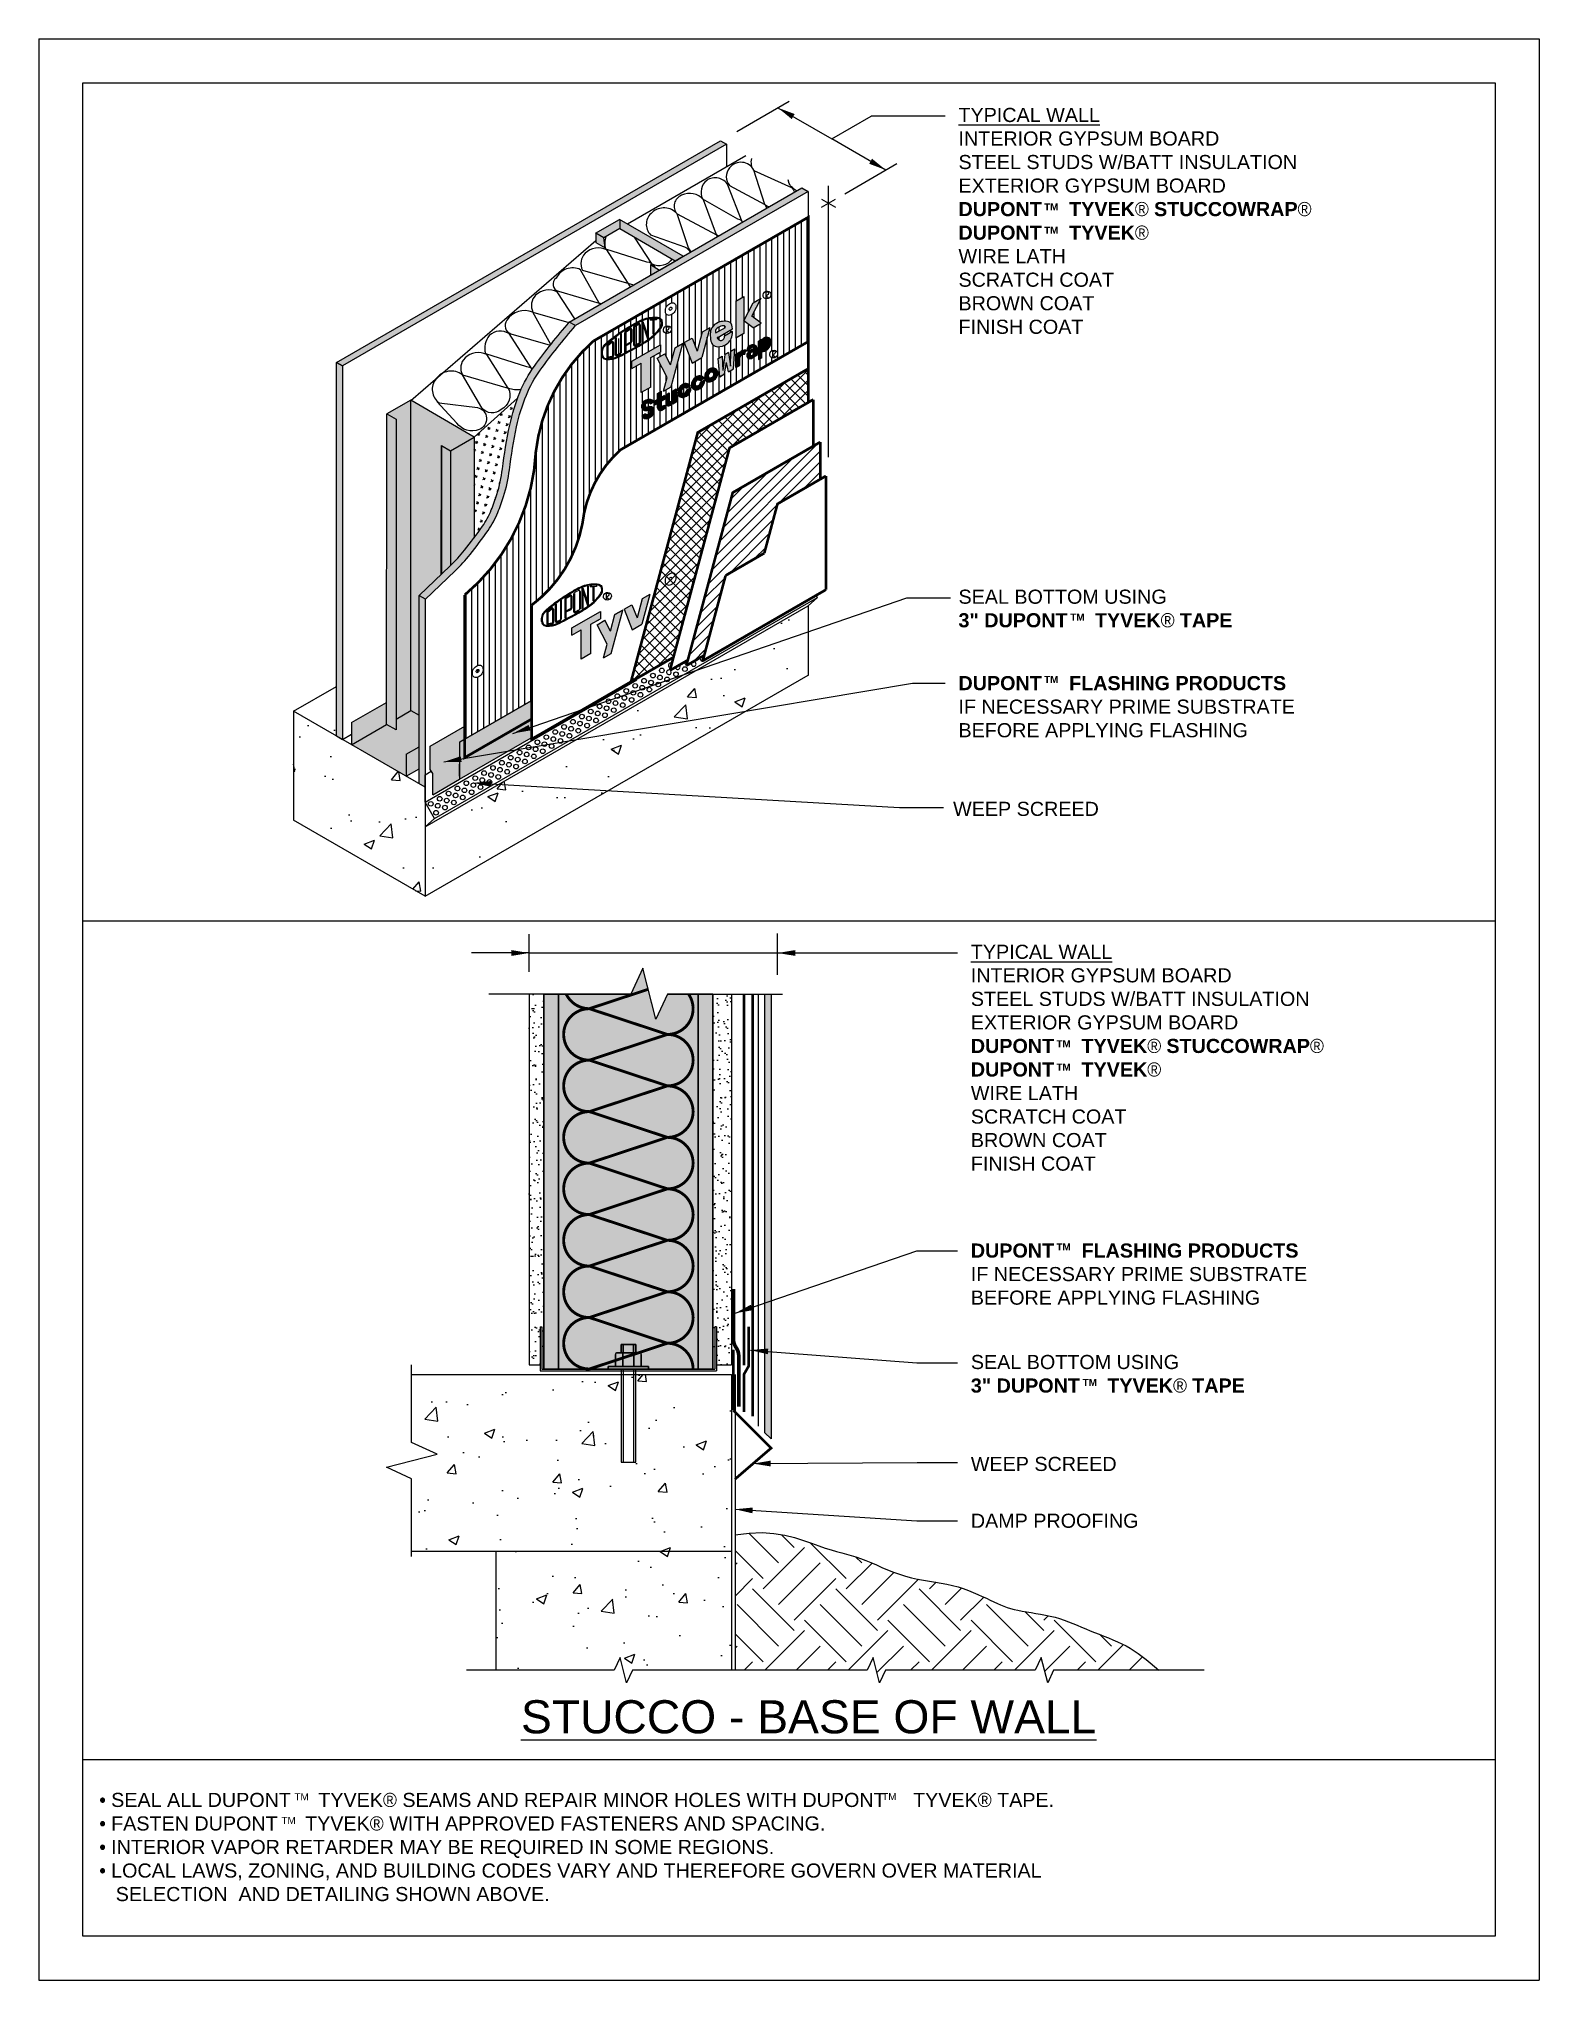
# Model space of a CAD drawing. Extents: x -129 to 51, y 0 to 100.
# Drawn here: x 0 to 51, y 0 to 66 of the extents above; entities that cross this region are included whole.
import ezdxf

# ---------------------------------------------------------------- set-up
doc = ezdxf.new("R2010")
doc.units = 0
doc.header["$LTSCALE"] = 1.5
doc.header["$MEASUREMENT"] = 0
doc.linetypes.add('CENTER', pattern=[2, 1.25, -0.25, 0.25, -0.25])
doc.linetypes.add('DASHED', pattern=[0.75, 0.5, -0.25])
doc.layers.get('0').update_dxf_attribs({"linetype": 'CONTINUOUS'})
doc.layers.get('DEFPOINTS').update_dxf_attribs({"linetype": 'CONTINUOUS'})
for name, color, linetype in [('CLADDING', 252, 'CONTINUOUS'), ('DUPONT_FLASHING', 253, 'CENTER'), ('DUPONTLOGO', 242, 'CONTINUOUS'), ('FASTENING', 7, 'CONTINUOUS'), ('FLASHING', 124, 'CONTINUOUS'), ('INSULATION', 40, 'CONTINUOUS'), ('STRUCTURE', 252, 'CONTINUOUS'), ('STRUCTURE_SHADING', 254, 'CONTINUOUS'), ('TEXT', 7, 'CONTINUOUS'), ('TITLE', 7, 'CONTINUOUS'), ('TYVEK', 160, 'DASHED'), ('TYVEK_TAPE', 130, 'CONTINUOUS'), ('W', 7, 'CONTINUOUS')]:
    doc.layers.add(name, color=color, linetype=linetype)
doc.styles.add('DETAILS', font='sanss___.ttf', dxfattribs={"height": 1})
doc.linetypes.add('ZIGZAG', pattern='A,0.0001,-0.2,[131,ltypeshp.shx,S=0.2,R=0,X=-0.2,Y=0],-0.4,[131,ltypeshp.shx,S=0.2,R=180,X=0.2,Y=0],-0.2', length=0.8001)
doc.dimstyles.new('TYVEKDETAILS', dxfattribs={"dimscale": 6, "dimtxt": 1.5, "dimasz": 0.1, "dimexe": 0.75, "dimexo": 0.75, "dimgap": 0.75, "dimtad": 0, "dimtih": 1, "dimtoh": 1, "dimdec": 4, "dimzin": 0, "dimtxsty": 'DETAILS', "dimcen": 0.0625, "dimazin": 3, "dimtfac": 1, "dimtdec": 4, "dimtofl": 0, "dimtmove": 0, "dimatfit": 3, "dimtolj": 1, "dimtzin": 0})
pattern_1 = [(37.5, (51.85514, 6.58042), (-0.0157483, 0.481706), [0, -0.38, 0, -0.425, 0, -0.40625]), (7.5, (51.85514, 6.5804), (0.442444, 0.7055365), [0, -0.205, 0, -0.3425, 0, -0.13125]), (327.5, (51.54764, 6.58042), (0.7785355, 0.0014148), [0, -0.125, 0, -0.45, 0, -0.5875]), (317.5, (51.54764, 6.5804), (0.751532, 0.219419), [0, -0.0625, 0, -0.295, 0, -0.3375])]

msp = doc.modelspace()

# ---------------------------------------------------------------- texts
at = {"layer": 'TEXT', "attachment_point": 1, "style": 'DETAILS'}
for s, insert, char_height, width in [('{\\fArial|b0|i0|c0|p34;\\LTYPICAL WALL\\P}INTERIOR GYPSUM BOARD\\PSTEEL STUDS W/BATT INSULATION\\PEXTERIOR GYPSUM BOARD\\P{\\fSansSerif|b1|i0|c2|p2;DUPONT     TYVEK\\fSymbol|b0|i0|c2|p18;â \\fSansSerif|b1|i0|c2|p2;STUCCOWRAP\\fSymbol|b0|i0|c2|p18;â}\\P{\\fSansSerif|b1|i0|c2|p2;DUPONT     TYVEK\\fSymbol|b0|i0|c2|p18;â }\\PWIRE LATH\\PSCRATCH COAT\\PBROWN COAT\\PFINISH COAT', (31.261, 63.652), 0.48, 17.31972), ('SEAL BOTTOM USING \\P{\\fSansSerif|b1|i0|c2|p2;3" DUPONT     TYVEK\\fSymbol|b0|i0|c2|p18;â \\fSansSerif|b1|i0|c2|p2;TAPE}', (31.261, 47.274), 0.48, 10.15656), ('{\\fArial|b1|i0|c0|p34;DUPONT     FLASHING PRODUCTS\\fSymbol|b0|i0|c2|p18; \\fSansSerif|b1|i0|c2|p2;\\P}IF NECESSARY PRIME SUBSTRATE BEFORE APPLYING FLASHING', (31.261, 44.336), 0.48, 13.92085), ('WEEP SCREED', (31.078, 40.061), 0.48, 17.31972), ('{\\fArial|b0|i0|c0|p34;\\LTYPICAL WALL\\P}INTERIOR GYPSUM BOARD\\PSTEEL STUDS W/BATT INSULATION\\PEXTERIOR GYPSUM BOARD\\P{\\fSansSerif|b1|i0|c2|p2;DUPONT     TYVEK\\fSymbol|b0|i0|c2|p18;â \\fSansSerif|b1|i0|c2|p2;STUCCOWRAP\\fSymbol|b0|i0|c2|p18;â}\\P{\\fSansSerif|b1|i0|c2|p2;DUPONT     TYVEK\\fSymbol|b0|i0|c2|p18;â }\\PWIRE LATH\\PSCRATCH COAT\\PBROWN COAT\\PFINISH COAT', (31.681, 35.202), 0.48, 17.31972), ('{\\fArial|b1|i0|c0|p34;DUPONT     FLASHING PRODUCTS\\fSymbol|b0|i0|c2|p18; \\fSansSerif|b1|i0|c2|p2;\\P}IF NECESSARY PRIME SUBSTRATE BEFORE APPLYING FLASHING', (31.681, 25.045), 0.48, 13.92085), ('SEAL BOTTOM USING \\P{\\fSansSerif|b1|i0|c2|p2;3" DUPONT     TYVEK\\fSymbol|b0|i0|c2|p18;â \\fSansSerif|b1|i0|c2|p2;TAPE}', (31.681, 21.256), 0.48, 10.15656), ('WEEP SCREED', (31.681, 17.791), 0.48, 17.31972), ('DAMP PROOFING', (31.681, 15.859), 0.48, 13.92085), ('{\\LSTUCCO - BASE OF WALL}', (16.389, 9.517), 1.125, 26.35225), ('{\\fSymbol|b0|i0|c2|p18;· }SEAL ALL DUPONT     TYVEK{\\fSymbol|b0|i0|c2|p18;â} SEAMS AND REPAIR MINOR HOLES WITH DUPONT     TYVEK{\\fSymbol|b0|i0|c2|p18;â} TAPE.\\P{\\fSymbol|b0|i0|c2|p18;· }FASTEN DUPONT     TYVEK{\\fSymbol|b0|i0|c2|p18;â} WITH APPROVED FASTENERS AND SPACING.\\P{\\fSymbol|b0|i0|c2|p18;· }INTERIOR VAPOR RETARDER MAY BE REQUIRED IN SOME REGIONS.\\P{\\fSymbol|b0|i0|c2|p18;· }LOCAL LAWS, ZONING, AND BUILDING CODES VARY AND THEREFORE GOVERN OVER MATERIAL\\P   SELECTION  AND DETAILING SHOWN ABOVE.', (2.055, 6.368), 0.48, 35.67362), ('TM', (8.69, 6.352), 0.24, 16.62), ('TM', (28.669, 6.361), 0.24, 16.62), ('TM', (8.248, 5.549), 0.24, 16.62)]:
    msp.add_mtext(s, dxfattribs=dict(at, insert=insert, char_height=char_height, width=width))
at = {"layer": 'TEXT', "char_height": 0.24, "attachment_point": 4, "style": 'DETAILS'}
for insert in [(34.172, 60.285), (34.172, 59.491), (35.063, 46.337), (34.172, 44.218), (34.592, 31.834), (34.592, 31.04), (34.592, 24.927), (35.483, 20.319)]:
    msp.add_mtext('{\\fSansSerif|b1|i0|c2|p2;TM}', dxfattribs=dict(at, insert=insert))

# ---------------------------------------------------------------- blocks, each defined once
blk = doc.blocks.new('BRK-SYM')
at = {"linetype": 'CONTINUOUS'}
for points in [[(-0.0788, 0.0011), (-0.0283, 0.1105)], [(-0.0283, 0.1105), (0.0283, -0.1105)], [(-0.4156, 0.0011), (-0.0788, 0.0011)], [(0.0283, -0.1105), (0.0798, 0.0011)], [(0.0798, 0.0011), (0.4167, 0.0011)]]:
    blk.add_lwpolyline(points, dxfattribs=at)
blk = doc.blocks.new('A$C1409495A')
at = {"layer": 'DUPONTLOGO', "color": 242}
for p, q in [((0.23, 0.52), (0.23, 0)), ((0.23, 0.26), (0.44, 0.13))]:
    blk.add_line(p, q, dxfattribs=at)
blk.add_ellipse((0.33, 0.34), major_axis=(0.26, 0.232), ratio=0.903174, dxfattribs=at)
blk.add_spline([(0.23, 0.52), (0.43, 0.6), (0.46, 0.46), (0.23, 0.26)], degree=3, dxfattribs=at)

# ---------------------------------------------------------------- hatches: boundary and pattern name
at = {"layer": 'CLADDING'}
h = msp.add_hatch(dxfattribs=at)
h.set_pattern_fill('ANSI37', color=256, scale=2, style=0)
h.set_pattern_definition([(45, (46.92086, 4.45022), (-0.1767767, 0.1767767), []), (135, (46.92086, 4.45022), (-0.1767767, -0.1767767), [])])
h.paths.add_polyline_path([(26.153, 53.637), (26.153, 54.785), (22.399, 52.618), (20.127, 44.14), (21.572, 44.974), (23.48, 52.094)])
h = msp.add_hatch(dxfattribs=at)
h.set_pattern_fill('ANSI31', color=256, scale=2, style=0)
h.set_pattern_definition([(45, (46.92086, 4.45022), (-0.1767767, 0.1767767), [])])
h.paths.add_polyline_path([(25.108, 50.188), (26.565, 51.029), (26.565, 52.292), (23.587, 50.573), (22.01, 44.69), (22.619, 45.041), (23.346, 47.755), (24.66, 48.514)])
h = msp.add_hatch(dxfattribs=at)
h.set_pattern_fill('DOTS', color=256, scale=2, style=0)
h.set_pattern_definition([(0, (51.1314, 6.58042), (0.0625, 0.125), [0, -0.125])])
h.paths.add_polyline_path([(24.893, 33.526), (24.672, 33.526), (24.672, 18.62), (24.893, 18.401)])
at = {"layer": 'DUPONT_FLASHING'}
msp.add_hatch(color=256, dxfattribs=at).paths.add_polyline_path([(14.301, 42.094), (14.476, 42.195), (14.476, 42.631), (13.308, 41.957), (13.308, 41.163), (13.389, 41.022), (13.389, 40.303), (14.301, 40.83)])
at = {"layer": 'DUPONTLOGO'}
h = msp.add_hatch(color=182, dxfattribs=at)
h.paths.add_polyline_path([(24.556, 57.183), (24.285, 57.027), (23.96, 56.412), (24.285, 56.171), (24.556, 56.328), (24.231, 56.568)])
h.paths.add_polyline_path([(23.96, 56.84), (23.96, 57.237), (23.69, 57.081), (23.69, 55.828), (23.96, 55.984)])
h = msp.add_hatch(color=242, dxfattribs=at)
edge = h.paths.add_edge_path()
edge.add_spline(control_points=[(21.183, 56.443), (21.163, 56.465), (21.095, 56.536), (20.907, 56.542), (20.696, 56.522), (20.43, 56.434), (20.256, 56.33), (20.147, 56.265)], knot_values=[0, 0, 0, 0, 0.220285, 0.723409, 1.286951, 1.843133, 2.799534, 2.799534, 2.799534, 2.799534], degree=3, periodic=0)
edge.add_spline(control_points=[(20.147, 56.265), (20.013, 56.184), (19.749, 56.022), (19.413, 55.764), (19.127, 55.517), (19.126, 55.32), (19.126, 55.256)], knot_values=[0, 0, 0, 0, 1.163314, 2.306933, 3.267609, 3.739632, 3.739632, 3.739632, 3.739632], degree=3, periodic=0)
edge.add_spline(control_points=[(19.126, 55.256), (19.127, 55.254), (19.127, 55.252), (19.127, 55.251)], knot_values=[0, 0, 0, 0, 0.011737, 0.011737, 0.011737, 0.011737], degree=3, periodic=0)
edge.add_line((19.127, 55.251), (19.158, 55.256))
edge.add_spline(control_points=[(19.158, 55.256), (19.158, 55.256), (19.158, 55.257), (19.158, 55.258)], knot_values=[0.001175, 0.001175, 0.001175, 0.001175, 0.002358, 0.002358, 0.002358, 0.002358], degree=3, periodic=0)
edge.add_spline(control_points=[(19.158, 55.258), (19.158, 55.336), (19.159, 55.407), (19.213, 55.529), (19.262, 55.586), (19.404, 55.716), (19.498, 55.788), (19.675, 55.923), (19.763, 55.986), (19.956, 56.112), (20.059, 56.175), (20.163, 56.238)], knot_values=[0.001205, 0.001205, 0.001205, 0.001205, 0.114856, 0.114856, 0.229711, 0.229711, 0.398491, 0.398491, 0.567271, 0.567271, 0.747926, 0.747926, 0.747926, 0.747926], degree=3, periodic=0)
edge.add_spline(control_points=[(20.163, 56.238), (20.299, 56.319), (20.434, 56.399), (20.667, 56.478), (20.752, 56.496), (20.932, 56.51), (21.036, 56.516), (21.118, 56.466), (21.136, 56.448), (21.155, 56.427)], knot_values=[0, 0, 0, 0, 0.237846, 0.237846, 0.375936, 0.375936, 0.514027, 0.514027, 0.556048, 0.556048, 0.556048, 0.556048], degree=3, periodic=0)
edge.add_line((21.155, 56.427), (21.183, 56.443))
h = msp.add_hatch(color=242, dxfattribs=at)
h.paths.add_polyline_path([(19.936, 55.365), (19.967, 55.382), (19.967, 55.578), (20.13, 55.666, 0.275801), (20.155, 55.707), (20.155, 56.113, 0.588096), (20.083, 56.152), (19.936, 56.061)])
h.paths.add_polyline_path([(19.967, 55.613), (20.115, 55.693, 0.275801), (20.123, 55.707), (20.123, 56.113, 0.588096), (20.1, 56.126), (19.967, 56.044)], flags=16)
h = msp.add_hatch(color=242, dxfattribs=at)
edge = h.paths.add_edge_path()
edge.add_spline(control_points=[(21.183, 56.443), (21.196, 56.396), (21.226, 56.284), (21.132, 56.128), (20.99, 55.972), (20.785, 55.782), (20.488, 55.597), (20.265, 55.473), (20.155, 55.412)], knot_values=[0, 0, 0, 0, 0.071407, 0.167973, 0.251697, 0.391689, 0.584619, 0.774344, 0.774344, 0.774344, 0.774344], degree=3, periodic=0)
edge.add_line((20.155, 55.412), (20.14, 55.439))
edge.add_spline(control_points=[(20.14, 55.439), (20.354, 55.559), (20.573, 55.673), (20.852, 55.886), (20.933, 55.961), (21.055, 56.09), (21.101, 56.142), (21.165, 56.249), (21.179, 56.294), (21.17, 56.371), (21.163, 56.399), (21.155, 56.427)], knot_values=[0.000251, 0.000251, 0.000251, 0.000251, 0.36813, 0.36813, 0.535334, 0.535334, 0.640047, 0.640047, 0.727343, 0.727343, 0.770536, 0.770536, 0.770536, 0.770536], degree=3, periodic=0)
edge.add_line((21.155, 56.427), (21.183, 56.443))
h = msp.add_hatch(color=242, dxfattribs=at)
h.paths.add_polyline_path([(20.436, 56.276, 0.570599), (20.366, 56.317), (20.241, 56.248, 0.2734), (20.217, 56.207), (20.217, 55.598, 0.573672), (20.287, 55.557), (20.412, 55.627, 0.270913), (20.436, 55.668)])
h.paths.add_polyline_path([(20.248, 55.598, 0.573672), (20.272, 55.584), (20.397, 55.655, 0.270913), (20.405, 55.668), (20.405, 56.276, 0.570599), (20.382, 56.289), (20.257, 56.22, 0.2734), (20.248, 56.207)], flags=16)
for color, points in [(242, [(20.498, 55.678), (20.53, 55.699), (20.53, 56.287), (20.686, 55.802), (20.717, 55.823), (20.717, 56.454), (20.686, 56.444), (20.686, 55.931), (20.53, 56.394), (20.498, 56.384)]), (242, [(20.906, 56.439), (20.998, 56.443), (20.998, 56.474), (20.78, 56.465), (20.78, 56.433), (20.875, 56.437), (20.875, 55.96), (20.906, 55.989)]), (182, [(22.374, 55.384), (22.203, 55.825), (21.941, 55.674), (22.212, 54.974), (22.536, 55.162), (22.807, 56.174), (22.545, 56.022)]), (242, [(19.811, 55.979), (19.78, 55.958), (19.78, 55.329, -0.293439), (19.771, 55.315), (19.646, 55.258, -0.546266), (19.623, 55.272), (19.623, 55.843), (19.592, 55.821), (19.592, 55.272, 0.546266), (19.659, 55.229), (19.784, 55.287, 0.293439), (19.811, 55.329)]), (182, [(20.479, 54.974), (20.479, 53.974), (20.804, 54.162), (20.804, 55.162), (21.129, 55.349), (21.129, 55.599), (20.155, 55.037), (20.155, 54.787)]), (182, [(21.887, 55.642), (21.625, 55.491), (21.475, 54.92), (21.283, 55.294), (21.021, 55.142), (21.359, 54.482), (21.237, 54.017), (21.5, 54.169)]), (182, [(23.146, 54.511), (23.313, 54.607), (23.38, 54.994), (23.447, 54.684), (23.614, 54.781), (23.663, 55.463), (23.527, 55.384), (23.508, 54.876), (23.439, 55.334), (23.321, 55.266), (23.252, 54.729), (23.233, 55.215), (23.097, 55.136)]), (182, [(23.825, 55.161, -0.403544), (23.994, 55.271), (24.032, 55.414, 0.318825), (23.825, 55.325), (23.825, 55.356), (23.69, 55.277), (23.69, 54.824), (23.825, 54.903)]), (182, [(22, 54.126), (22.139, 54.206, 0.435127), (21.867, 54.237, 0.25764), (21.712, 53.949, 0.51314), (21.947, 53.824, 0.010505), (21.956, 53.827), (22.051, 53.882, 0.251026), (22.167, 54.146), (22.028, 54.066, -0.348023), (21.927, 53.947, -0.399352), (21.849, 53.98, -0.308439), (21.879, 54.112, -0.360236)]), (182, [(22.466, 54.385), (22.605, 54.465, 0.435127), (22.332, 54.497, 0.25764), (22.177, 54.208, 0.51314), (22.412, 54.083, 0.010505), (22.421, 54.086), (22.516, 54.141, 0.251026), (22.633, 54.405), (22.494, 54.325, -0.348023), (22.393, 54.207, -0.399352), (22.314, 54.239, -0.308439), (22.345, 54.371, -0.360236)]), (182, [(21.17, 53.678), (21.271, 53.736), (21.271, 53.872), (21.17, 53.814), (21.17, 54.017), (21.034, 53.939), (21.034, 53.735), (20.933, 53.677), (20.933, 53.541), (21.034, 53.599), (21.034, 53.45, 0.52255), (21.186, 53.372), (21.271, 53.422), (21.271, 53.542), (21.221, 53.514, -0.738214), (21.17, 53.542)]), (182, [(21.667, 54.103), (21.549, 54.035), (21.549, 53.731, -0.459826), (21.43, 53.681), (21.43, 53.966), (21.312, 53.899), (21.312, 53.587, 0.695971), (21.549, 53.636), (21.549, 53.582), (21.667, 53.65)]), (242, [(17.771, 46.916), (17.74, 46.894), (17.74, 46.266, -0.293439), (17.731, 46.252), (17.606, 46.195, -0.546266), (17.583, 46.209), (17.583, 46.78), (17.552, 46.758), (17.552, 46.209, 0.546266), (17.619, 46.166), (17.744, 46.223, 0.293439), (17.771, 46.266)]), (242, [(18.458, 46.615), (18.49, 46.635), (18.49, 47.224), (18.646, 46.739), (18.677, 46.759), (18.677, 47.391), (18.646, 47.381), (18.646, 46.868), (18.49, 47.331), (18.458, 47.321)]), (242, [(18.866, 47.376), (18.958, 47.38), (18.958, 47.411), (18.74, 47.402), (18.74, 47.37), (18.835, 47.374), (18.835, 46.896), (18.866, 46.926)]), (182, [(20.334, 46.321), (20.163, 46.762), (19.901, 46.611), (20.172, 45.911), (20.496, 46.099), (20.767, 47.111), (20.505, 46.959)]), (182, [(18.439, 45.911), (18.439, 44.911), (18.764, 45.099), (18.764, 46.099), (19.089, 46.286), (19.089, 46.536), (18.115, 45.974), (18.115, 45.724)]), (182, [(19.847, 46.579), (19.584, 46.428), (19.435, 45.857), (19.243, 46.231), (18.981, 46.079), (19.319, 45.419), (19.197, 44.954), (19.459, 45.106)])]:
    msp.add_hatch(color=color, dxfattribs=at).paths.add_polyline_path(points)
h = msp.add_hatch(color=182, dxfattribs=at)
edge = h.paths.add_edge_path()
edge.add_spline(control_points=[(23.579, 56.139), (23.565, 56.226), (23.539, 56.389), (23.29, 56.404), (23.068, 56.368), (22.864, 56.21), (22.804, 55.955), (22.831, 55.802), (22.847, 55.716)], knot_values=[0, 0, 0, 0, 0.582759, 1.083244, 1.602996, 2.320453, 2.834595, 3.482392, 3.482392, 3.482392, 3.482392], degree=3, periodic=0)
edge.add_spline(control_points=[(22.847, 55.716), (22.868, 55.667), (22.934, 55.516), (23.291, 55.525), (23.556, 55.751), (23.573, 55.966), (23.579, 56.045)], knot_values=[0, 0, 0, 0, 0.382822, 1.171062, 2.162539, 2.745477, 2.745477, 2.745477, 2.745477], degree=3, periodic=0)
edge.add_line((23.579, 56.045), (23.308, 55.889))
edge.add_arc((23.183, 55.872), 0.126, -165.32687, 7.70234, ccw=False)
edge.add_line((23.061, 55.84), (23.092, 55.858))
edge.add_line((23.092, 55.858), (23.579, 56.139))
edge = h.paths.add_edge_path(flags=16)
edge.add_spline(control_points=[(23.016, 56.002), (23.002, 56.016), (23.002, 56.036), (23.003, 56.099), (23.026, 56.141), (23.086, 56.196), (23.17, 56.237), (23.273, 56.251), (23.345, 56.242), (23.347, 56.19)], knot_values=[0.169335, 0.169335, 0.169335, 0.169335, 0.236034, 0.236034, 0.350719, 0.350719, 0.465405, 0.465405, 0.543701, 0.543701, 0.543701, 0.543701], degree=3, periodic=0)
edge.add_line((23.347, 56.19), (23.016, 56.002))
at = {"layer": 'DUPONTLOGO', "linetype": 'CONTINUOUS'}
h = msp.add_hatch(color=256, dxfattribs=at)
edge = h.paths.add_edge_path()
edge.add_line((19.311, 55.587), (19.311, 55.156))
edge.add_line((19.311, 55.156), (19.488, 55.176))
edge.add_arc((19.483, 55.222), 0.0469, 276.30206, 360)
edge.add_line((19.53, 55.222), (19.53, 55.671))
edge.add_arc((19.483, 55.671), 0.0469, 360, 490.31593)
edge.add_line((19.453, 55.707), (19.311, 55.587))
edge = h.paths.add_edge_path(flags=16)
edge.add_line((19.342, 55.572), (19.342, 55.191))
edge.add_line((19.342, 55.191), (19.485, 55.207))
edge.add_arc((19.483, 55.222), 0.0156, 276.30206, 360)
edge.add_line((19.498, 55.222), (19.498, 55.671))
edge.add_arc((19.483, 55.671), 0.0156, 360, 490.31593)
edge.add_line((19.473, 55.683), (19.342, 55.572))
at = {"layer": 'DUPONTLOGO'}
h = msp.add_hatch(color=182, dxfattribs=at)
h.paths.add_polyline_path([(24.104, 55.512, 0.110247), (24.061, 55.378), (24.177, 55.445, -0.269), (24.234, 55.51, -0.353187), (24.287, 55.509, -0.190542), (24.297, 55.458, 0.114319), (24.091, 55.319, 0.454612), (24.116, 55.138, 0.405813), (24.297, 55.205), (24.297, 55.175), (24.415, 55.243), (24.415, 55.479, 0.379187), (24.29, 55.6, 0.2442)])
h.paths.add_polyline_path([(24.291, 55.368, -0.000944), (24.291, 55.282, -0.271128), (24.224, 55.23, -0.43828), (24.176, 55.269, -0.303877), (24.195, 55.315, -0.108109)], flags=16)
h = msp.add_hatch(color=182, dxfattribs=at)
h.paths.add_polyline_path([(24.895, 55.707, 0.538426), (24.66, 55.837, 0.220021), (24.575, 55.753), (24.575, 55.789), (24.458, 55.721), (24.458, 55.585), (24.458, 55.268), (24.458, 55.098), (24.575, 55.166), (24.575, 55.374, 0.100237), (24.638, 55.376, 0.111497), (24.777, 55.452, 0.212748)])
h.paths.add_polyline_path([(24.595, 55.57, -0.036637), (24.595, 55.589, 0.087797)], flags=16)
h = msp.add_hatch(color=242, dxfattribs=at)
edge = h.paths.add_edge_path()
edge.add_line((19.624, 55.144), (19.613, 55.173))
edge.add_spline(control_points=[(19.613, 55.173), (19.595, 55.167), (19.575, 55.16), (19.472, 55.131), (19.363, 55.115), (19.241, 55.134), (19.21, 55.147), (19.172, 55.186), (19.165, 55.215), (19.158, 55.256)], knot_values=[0.002358, 0.002358, 0.002358, 0.002358, 0.032929, 0.032929, 0.159215, 0.159215, 0.221312, 0.221312, 0.281052, 0.281052, 0.281052, 0.281052], degree=3, periodic=0)
edge.add_line((19.158, 55.256), (19.127, 55.251))
edge.add_spline(control_points=[(19.127, 55.251), (19.131, 55.224), (19.157, 55.076), (19.422, 55.083), (19.585, 55.13), (19.624, 55.144)], knot_values=[0.011737, 0.011737, 0.011737, 0.011737, 0.202925, 1.099028, 1.4053, 1.4053, 1.4053, 1.4053], degree=3, periodic=0)
h = msp.add_hatch(color=242, dxfattribs=at)
edge = h.paths.add_edge_path()
edge.add_spline(control_points=[(20.14, 55.439), (20.017, 55.374), (19.895, 55.307), (19.725, 55.22), (19.672, 55.194), (19.613, 55.173)], knot_values=[0.281052, 0.281052, 0.281052, 0.281052, 0.486409, 0.486409, 0.582124, 0.582124, 0.582124, 0.582124], degree=3, periodic=0)
edge.add_line((19.613, 55.173), (19.624, 55.144))
edge.add_spline(control_points=[(19.624, 55.144), (19.698, 55.17), (19.865, 55.256), (20.045, 55.353), (20.155, 55.412)], knot_values=[1.4053, 1.4053, 1.4053, 1.4053, 1.988796, 2.910618, 2.910618, 2.910618, 2.910618], degree=3, periodic=0)
edge.add_line((20.155, 55.412), (20.14, 55.439))
h = msp.add_hatch(color=182, dxfattribs=at)
h.paths.add_polyline_path([(22.78, 54.765, 0.25764), (22.625, 54.476, 0.51314), (22.86, 54.351, 0.082009), (22.926, 54.384, 0.297026), (23.08, 54.68, 0.535021)])
h.paths.add_polyline_path([(22.937, 54.631, -0.435984), (22.84, 54.475, -0.460567), (22.758, 54.519, -0.279751), (22.792, 54.639, -0.460315)], flags=16)
h = msp.add_hatch(color=182, dxfattribs=at)
h.paths.add_polyline_path([(20.791, 53.589), (20.912, 53.659, 0.38336), (20.639, 53.716, 0.006268), (20.633, 53.714), (20.571, 53.678, 0.257605), (20.484, 53.467, 0.254953), (20.591, 53.36), (20.813, 53.488, 0.15825), (20.7, 53.488, -0.389561), (20.618, 53.51, -0.499574), (20.665, 53.61, -0.305424)])
h.paths.add_polyline_path([(20.699, 53.227, -0.399352), (20.621, 53.26), (20.495, 53.187, 0.43079), (20.718, 53.103), (20.847, 53.177, 0.265575), (20.917, 53.403, 0.190481), (20.813, 53.488), (20.591, 53.36, 0.084501), (20.644, 53.354, -0.383159), (20.774, 53.337, -0.462874)])
h = msp.add_hatch(color=242, dxfattribs=at)
edge = h.paths.add_edge_path()
edge.add_spline(control_points=[(19.143, 47.38), (19.122, 47.402), (19.055, 47.473), (18.867, 47.479), (18.656, 47.459), (18.39, 47.371), (18.216, 47.267), (18.107, 47.202)], knot_values=[0, 0, 0, 0, 0.220285, 0.723409, 1.286951, 1.843133, 2.799534, 2.799534, 2.799534, 2.799534], degree=3, periodic=0)
edge.add_spline(control_points=[(18.107, 47.202), (17.973, 47.121), (17.709, 46.959), (17.373, 46.701), (17.087, 46.454), (17.086, 46.257), (17.086, 46.192)], knot_values=[0, 0, 0, 0, 1.163314, 2.306933, 3.267609, 3.739632, 3.739632, 3.739632, 3.739632], degree=3, periodic=0)
edge.add_spline(control_points=[(17.086, 46.192), (17.087, 46.191), (17.087, 46.189), (17.087, 46.187)], knot_values=[0, 0, 0, 0, 0.011737, 0.011737, 0.011737, 0.011737], degree=3, periodic=0)
edge.add_line((17.087, 46.187), (17.118, 46.192))
edge.add_spline(control_points=[(17.118, 46.192), (17.118, 46.193), (17.118, 46.194), (17.118, 46.195)], knot_values=[0.001175, 0.001175, 0.001175, 0.001175, 0.002358, 0.002358, 0.002358, 0.002358], degree=3, periodic=0)
edge.add_spline(control_points=[(17.118, 46.195), (17.118, 46.273), (17.119, 46.344), (17.173, 46.466), (17.222, 46.522), (17.364, 46.653), (17.458, 46.725), (17.635, 46.86), (17.723, 46.923), (17.916, 47.049), (18.019, 47.112), (18.123, 47.175)], knot_values=[0.001205, 0.001205, 0.001205, 0.001205, 0.114856, 0.114856, 0.229711, 0.229711, 0.398491, 0.398491, 0.567271, 0.567271, 0.747926, 0.747926, 0.747926, 0.747926], degree=3, periodic=0)
edge.add_spline(control_points=[(18.123, 47.175), (18.259, 47.256), (18.394, 47.336), (18.627, 47.415), (18.712, 47.433), (18.892, 47.447), (18.996, 47.453), (19.077, 47.403), (19.096, 47.384), (19.115, 47.364)], knot_values=[0, 0, 0, 0, 0.237846, 0.237846, 0.375936, 0.375936, 0.514027, 0.514027, 0.556048, 0.556048, 0.556048, 0.556048], degree=3, periodic=0)
edge.add_line((19.115, 47.364), (19.143, 47.38))
h = msp.add_hatch(color=242, dxfattribs=at)
h.paths.add_polyline_path([(17.896, 46.302), (17.927, 46.319), (17.927, 46.515), (18.09, 46.603, 0.275801), (18.115, 46.644), (18.115, 47.049, 0.588096), (18.043, 47.089), (17.896, 46.998)])
h.paths.add_polyline_path([(17.927, 46.55), (18.075, 46.63, 0.275801), (18.083, 46.644), (18.083, 47.049, 0.588096), (18.06, 47.063), (17.927, 46.981)], flags=16)
h = msp.add_hatch(color=242, dxfattribs=at)
edge = h.paths.add_edge_path()
edge.add_spline(control_points=[(19.143, 47.38), (19.156, 47.332), (19.186, 47.221), (19.092, 47.065), (18.95, 46.909), (18.745, 46.718), (18.448, 46.534), (18.225, 46.41), (18.115, 46.349)], knot_values=[0, 0, 0, 0, 0.071407, 0.167973, 0.251697, 0.391689, 0.584619, 0.774344, 0.774344, 0.774344, 0.774344], degree=3, periodic=0)
edge.add_line((18.115, 46.349), (18.1, 46.376))
edge.add_spline(control_points=[(18.1, 46.376), (18.314, 46.495), (18.533, 46.61), (18.812, 46.822), (18.893, 46.898), (19.015, 47.026), (19.061, 47.079), (19.125, 47.186), (19.139, 47.231), (19.13, 47.308), (19.123, 47.336), (19.115, 47.364)], knot_values=[0.000251, 0.000251, 0.000251, 0.000251, 0.36813, 0.36813, 0.535334, 0.535334, 0.640047, 0.640047, 0.727343, 0.727343, 0.770536, 0.770536, 0.770536, 0.770536], degree=3, periodic=0)
edge.add_line((19.115, 47.364), (19.143, 47.38))
h = msp.add_hatch(color=242, dxfattribs=at)
h.paths.add_polyline_path([(18.177, 46.535, 0.573672), (18.247, 46.494), (18.372, 46.564, 0.270913), (18.396, 46.605), (18.396, 47.212, 0.570599), (18.326, 47.253), (18.201, 47.185, 0.2734), (18.177, 47.144)])
h.paths.add_polyline_path([(18.208, 47.144, -0.2734), (18.217, 47.157), (18.342, 47.226, -0.570599), (18.365, 47.212), (18.365, 46.605, -0.270913), (18.357, 46.592), (18.232, 46.521, -0.573672), (18.208, 46.535)], flags=16)
at = {"layer": 'DUPONTLOGO', "linetype": 'CONTINUOUS'}
h = msp.add_hatch(color=256, dxfattribs=at)
edge = h.paths.add_edge_path()
edge.add_line((17.271, 46.524), (17.271, 46.093))
edge.add_line((17.271, 46.093), (17.448, 46.112))
edge.add_arc((17.443, 46.159), 0.0469, 276.30206, 360)
edge.add_line((17.49, 46.159), (17.49, 46.608))
edge.add_arc((17.443, 46.608), 0.0469, 360, 490.31593)
edge.add_line((17.413, 46.644), (17.271, 46.524))
edge = h.paths.add_edge_path(flags=16)
edge.add_line((17.302, 46.509), (17.302, 46.128))
edge.add_line((17.302, 46.128), (17.445, 46.144))
edge.add_arc((17.443, 46.159), 0.0156, 276.30206, 360)
edge.add_line((17.458, 46.159), (17.458, 46.608))
edge.add_arc((17.443, 46.608), 0.0156, 360, 490.31593)
edge.add_line((17.433, 46.62), (17.302, 46.509))
at = {"layer": 'DUPONTLOGO'}
h = msp.add_hatch(color=242, dxfattribs=at)
edge = h.paths.add_edge_path()
edge.add_spline(control_points=[(18.1, 46.376), (17.977, 46.31), (17.855, 46.244), (17.685, 46.157), (17.632, 46.131), (17.573, 46.11)], knot_values=[0.281052, 0.281052, 0.281052, 0.281052, 0.486409, 0.486409, 0.582124, 0.582124, 0.582124, 0.582124], degree=3, periodic=0)
edge.add_line((17.573, 46.11), (17.584, 46.081))
edge.add_spline(control_points=[(17.584, 46.081), (17.658, 46.107), (17.825, 46.193), (18.005, 46.29), (18.115, 46.349)], knot_values=[1.4053, 1.4053, 1.4053, 1.4053, 1.988796, 2.910618, 2.910618, 2.910618, 2.910618], degree=3, periodic=0)
edge.add_line((18.115, 46.349), (18.1, 46.376))
h = msp.add_hatch(color=242, dxfattribs=at)
edge = h.paths.add_edge_path()
edge.add_line((17.584, 46.081), (17.573, 46.11))
edge.add_spline(control_points=[(17.573, 46.11), (17.555, 46.104), (17.535, 46.097), (17.432, 46.068), (17.323, 46.052), (17.201, 46.071), (17.169, 46.084), (17.132, 46.123), (17.124, 46.152), (17.118, 46.192)], knot_values=[0.002358, 0.002358, 0.002358, 0.002358, 0.032929, 0.032929, 0.159215, 0.159215, 0.221312, 0.221312, 0.281052, 0.281052, 0.281052, 0.281052], degree=3, periodic=0)
edge.add_line((17.118, 46.192), (17.087, 46.187))
edge.add_spline(control_points=[(17.087, 46.187), (17.091, 46.161), (17.117, 46.012), (17.382, 46.02), (17.545, 46.067), (17.584, 46.081)], knot_values=[0.011737, 0.011737, 0.011737, 0.011737, 0.202925, 1.099028, 1.4053, 1.4053, 1.4053, 1.4053], degree=3, periodic=0)
at = {"layer": 'INSULATION'}
h = msp.add_hatch(dxfattribs=at)
h.set_pattern_fill('CROSS', color=256, scale=0.8, angle=30, style=0)
h.set_pattern_definition([(30, (42.14754, 3.36058), (0.0732051, 0.2732051), [0.1, -0.3]), (120, (42.21584, 3.34228), (-0.2732051, 0.0732051), [0.1, -0.3])])
h.paths.add_polyline_path([(15.758, 51.377, -0.020731), (16.007, 52.864, -0.03673), (16.271, 53.779), (14.797, 52.461), (14.797, 49.04, 0.007628), (15.077, 49.427, 0.055655), (15.38, 49.984, 0.020914), (15.57, 50.511, 0.044799)])
at = {"layer": 'STRUCTURE'}
h = msp.add_hatch(dxfattribs=at)
h.set_pattern_fill('AR-SAND', color=256, scale=0.25, style=0)
h.set_pattern_definition([(37.5, (43.69784, 3.6102), (-0.0157483, 0.481706), [0, -0.38, 0, -0.425, 0, -0.40625]), (7.5, (43.69784, 3.6102), (0.442444, 0.7055365), [0, -0.205, 0, -0.3425, 0, -0.13125]), (327.5, (43.39034, 3.6102), (0.7785355, 0.0014148), [0, -0.125, 0, -0.45, 0, -0.5875]), (317.5, (43.39034, 3.6102), (0.7515317, 0.219419), [0, -0.0625, 0, -0.295, 0, -0.3375])])
h.paths.add_polyline_path([(10.317, 54.878), (10.117, 54.994), (10.113, 42.302), (10.144, 42.284), (10.317, 42.384)])
h.paths.add_polyline_path([(23.376, 62.418), (23.168, 62.529), (10.117, 54.994), (10.317, 54.878)])
h.paths.add_polyline_path([(10.317, 42.384), (10.144, 42.284), (10.317, 42.184)])
h = msp.add_hatch(dxfattribs=at)
h.set_pattern_fill('AR-SAND', color=256, scale=0.25, style=0)
h.set_pattern_definition([(37.5, (42.14754, 3.3606), (-0.0157483, 0.481706), [0, -0.38, 0, -0.425, 0, -0.40625]), (7.5, (42.14754, 3.3606), (0.442444, 0.7055365), [0, -0.205, 0, -0.3425, 0, -0.13125]), (327.5, (41.84004, 3.3606), (0.7785355, 0.0014148), [0, -0.125, 0, -0.45, 0, -0.5875]), (317.5, (41.84004, 3.3606), (0.7515317, 0.219419), [0, -0.0625, 0, -0.295, 0, -0.3375])])
h.paths.add_polyline_path([(26.141, 60.821), (25.933, 60.932), (18.033, 56.371), (18.233, 56.256)])
h.paths.add_polyline_path([(18.245, 56.249), (18.033, 56.371, 0.022024), (16.847, 54.873, 0.0603), (16.35, 53.98, 0.04506), (16.007, 52.864, 0.020731), (15.758, 51.377, -0.044799), (15.57, 50.511, -0.020914), (15.38, 49.984, -0.055655), (15.077, 49.427, -0.016125), (14.472, 48.618, -0.033704), (13.986, 48.088), (12.927, 47.078), (13.127, 46.962), (13.127, 46.937), (14.152, 47.915, 0.033704), (14.66, 48.469, 0.016125), (15.273, 49.29, 0.055655), (15.602, 49.894, 0.020914), (15.799, 50.439, 0.044799), (15.996, 51.348, -0.020731), (16.242, 52.814, -0.04506), (16.572, 53.89, -0.06032), (17.041, 54.732, -0.022567)])
h.paths.add_polyline_path([(13.127, 46.962), (12.927, 47.078), (12.925, 43.89), (13.127, 44.006)])
h.paths.add_polyline_path([(13.127, 44.006), (12.925, 43.89), (12.924, 41.561), (13.127, 41.679)])
h.paths.add_polyline_path([(13.127, 41.679), (12.924, 41.561), (12.923, 40.68), (13.127, 40.562)])
at = {"layer": 'STRUCTURE', "linetype": 'CONTINUOUS'}
h = msp.add_hatch(dxfattribs=at)
h.set_pattern_fill('AR-CONC', color=256, scale=0.5, style=0)
h.set_pattern_definition([(50, (46.921, 4.4502), (3.5863, -0.31376), [0.375, -4.125]), (355, (46.921, 4.4502), (-0.69376, 3.76096), [0.3, -3.3]), (100.4514, (47.2197, 4.424), (2.89255, 3.4472), [0.3187, -3.5057]), (46.184, (46.921, 5.45), (5.3362, -0.8276), [0.5625, -6.1875]), (96.636, (47.3655, 5.381), (4.6733, 4.8706), [0.47805, -5.25856]), (351.184, (46.921, 5.45), (4.6733, 4.8706), [0.45, -4.95]), (21, (47.421, 5.2002), (2.98454, -2.0131), [0.375, -4.125]), (326, (47.421, 5.2002), (1.21658, 3.62575), [0.3, -3.3]), (71.4514, (47.6696, 5.0325), (4.20111, 1.61265), [0.3187, -3.5057]), (37.5, (46.9209, 4.4502), (0.0608, 1.66447), [0, -3.26, 0, -3.35, 0, -3.3125]), (7.5, (46.9209, 4.4502), (1.31535, 1.97206), [0, -1.91, 0, -3.185, 0, -1.2625]), (327.5, (45.8059, 4.4502), (2.669112, -0.112774), [0, -1.25, 0, -3.9, 0, -5.175]), (317.5, (45.3059, 4.4502), (2.91593, 0.500525), [0, -1.625, 0, -2.59, 0, -3.675])])
h.paths.add_polyline_path([(26.148, 44.366), (26.148, 46.721), (13.134, 39.207), (13.134, 36.852)])
h.paths.add_polyline_path([(13.134, 40.04), (13.127, 40.052), (13.127, 40.562), (8.658, 43.142), (8.658, 39.436), (13.134, 36.852)])
h.paths.add_polyline_path([(10.114, 43.982), (8.658, 43.142), (10.113, 42.302)])
h = msp.add_hatch(dxfattribs=at)
h.set_pattern_fill('AR-SAND,_I', color=253, scale=0.25, style=2)
h.set_pattern_definition(pattern_1)
h.paths.add_polyline_path([(17.165, 33.526), (16.665, 33.526), (16.665, 20.919), (17.04, 20.919), (17.04, 22.215), (17.102, 22.215), (17.102, 20.778), (17.165, 20.778)])
h = msp.add_hatch(dxfattribs=at)
h.set_pattern_fill('AR-SAND,_I', color=253, scale=0.25, style=2)
h.set_pattern_definition(pattern_1)
h.paths.add_polyline_path([(23.54, 33.526), (23.27, 33.526), (22.915, 33.526), (22.915, 20.778), (22.977, 20.778), (22.977, 22.215), (23.04, 22.215), (23.04, 20.919), (23.54, 20.919)])
h = msp.add_hatch(dxfattribs=at)
h.set_pattern_fill('AR-CONC', color=256, scale=0.5, style=0)
h.set_pattern_definition([(50, (51.1314, 6.5804), (3.5863, -0.31376), [0.375, -4.125]), (355, (51.1314, 6.5804), (-0.69376, 3.76096), [0.3, -3.3]), (100.451, (51.4303, 6.5543), (2.89255, 3.4472), [0.3187, -3.5057]), (46.184, (51.1314, 7.5804), (5.3362, -0.8276), [0.5625, -6.1875]), (96.636, (51.576, 7.5115), (4.6733, 4.8706), [0.47805, -5.25856]), (351.184, (51.1314, 7.5804), (4.6733, 4.8706), [0.45, -4.95]), (21, (51.6314, 7.3304), (2.98454, -2.0131), [0.375, -4.125]), (326, (51.6314, 7.3304), (1.21658, 3.62575), [0.3, -3.3]), (71.451, (51.88, 7.1627), (4.2011, 1.61265), [0.3187, -3.5057]), (37.5, (51.1314, 6.5804), (0.0608, 1.66447), [0, -3.26, 0, -3.35, 0, -3.3125]), (7.5, (51.1314, 6.5804), (1.31535, 1.97206), [0, -1.91, 0, -3.185, 0, -1.2625]), (327.5, (50.0164, 6.5804), (2.66911, -0.112774), [0, -1.25, 0, -3.9, 0, -5.175]), (317.5, (49.5164, 6.5804), (2.91593, 0.50052), [0, -1.625, 0, -2.59, 0, -3.675])])
h.paths.add_polyline_path([(23.54, 20.59), (20.29, 20.59), (20.29, 17.61), (19.79, 17.61), (19.79, 20.59), (12.669, 20.59), (12.669, 18.282), (13.543, 17.879), (11.813, 17.435), (12.669, 17.04), (12.669, 14.59), (23.54, 14.59)])
h.paths.add_polyline_path([(23.54, 14.59), (15.54, 14.59), (15.54, 10.538), (19.555, 10.538), (19.756, 10.975), (19.978, 10.11), (20.176, 10.538), (23.54, 10.538)])
h.paths.add_polyline_path([(20.29, 20.59), (20.215, 20.59), (20.215, 17.61), (20.29, 17.61)], flags=17)
h.paths.add_polyline_path([(20.215, 20.59), (19.865, 20.59), (19.865, 17.61), (20.215, 17.61)], flags=17)
h.paths.add_polyline_path([(19.865, 20.59), (19.79, 20.59), (19.79, 17.61), (19.865, 17.61)], flags=17)
at = {"layer": 'STRUCTURE'}
h = msp.add_hatch(dxfattribs=at)
h.set_pattern_fill('EARTH', color=256, scale=8, angle=45, style=0)
h.set_pattern_definition([(45, (51.1314, 6.5804), (2e-16, 2.82843), [2, -2]), (45, (50.601, 7.1108), (2e-16, 2.82843), [2, -2]), (45, (50.0707, 7.641), (2e-16, 2.82843), [2, -2]), (135, (50.0707, 7.9946), (-2.82843, 4e-16), [2, -2]), (135, (50.601, 8.525), (-2.82843, 4e-16), [2, -2]), (135, (51.1314, 9.0553), (-2.82843, 4e-16), [2, -2])])
h.paths.add_polyline_path([(33.728, 12.496), (33.571, 12.521), (33.422, 12.547), (33.282, 12.575), (33.153, 12.605), (33.031, 12.639), (32.917, 12.675), (32.805, 12.716), (32.694, 12.76), (32.582, 12.809), (32.465, 12.862), (32.342, 12.92), (32.21, 12.982), (32.068, 13.049), (31.918, 13.116), (31.761, 13.184), (31.596, 13.251), (31.423, 13.313), (31.245, 13.371), (31.06, 13.421), (30.87, 13.464), (30.675, 13.501), (30.477, 13.534), (30.275, 13.566), (30.071, 13.6), (29.866, 13.637), (29.661, 13.682), (29.456, 13.735), (29.253, 13.8), (29.051, 13.873), (28.853, 13.952), (28.658, 14.035), (28.469, 14.117), (28.284, 14.197), (28.107, 14.272), (27.936, 14.338), (27.773, 14.393), (27.614, 14.441), (27.454, 14.485), (27.291, 14.528), (27.119, 14.573), (26.934, 14.625), (26.733, 14.687), (26.512, 14.762), (26.265, 14.852), (25.992, 14.949), (25.69, 15.044), (25.356, 15.126), (24.989, 15.187), (24.586, 15.215), (24.145, 15.202), (23.665, 15.139), (23.665, 10.538), (28.156, 10.538), (28.357, 10.975), (28.579, 10.11), (28.777, 10.538), (33.871, 10.538), (34.073, 10.975), (34.295, 10.11), (34.493, 10.538), (38.07, 10.538), (37.923, 10.665), (37.778, 10.786), (37.639, 10.9), (37.503, 11.006), (37.369, 11.105), (37.234, 11.196), (37.098, 11.282), (36.958, 11.362), (36.812, 11.436), (36.663, 11.506), (36.51, 11.572), (36.355, 11.636), (36.199, 11.697), (36.043, 11.758), (35.888, 11.818), (35.735, 11.879), (35.586, 11.941), (35.438, 12.004), (35.292, 12.066), (35.147, 12.127), (35, 12.185), (34.851, 12.24), (34.699, 12.291), (34.543, 12.337), (34.382, 12.376), (34.218, 12.411), (34.053, 12.442), (33.889, 12.47)])
at = {"layer": 'STRUCTURE_SHADING', "linetype": 'CONTINUOUS'}
h = msp.add_hatch(color=256, dxfattribs=at)
h.paths.add_polyline_path([(19.208, 59.237), (18.937, 59.393), (18.937, 59.081), (19.25, 58.9)])
h.paths.add_polyline_path([(19.749, 59.55), (19.749, 59.851), (19.74, 59.857), (18.937, 59.393), (19.208, 59.237)])
h.paths.add_polyline_path([(19.749, 59.851), (19.749, 59.55), (21.636, 58.451), (21.905, 58.607)])
h.paths.add_polyline_path([(21.093, 58.138), (20.79, 58.324), (20.79, 57.963)])
h = msp.add_hatch(color=256, dxfattribs=at)
h.paths.add_polyline_path([(14.797, 52.461), (12.65, 53.711), (12.641, 53.704), (12.641, 43.164), (12.925, 43.001), (12.927, 47.078), (13.68, 47.796), (13.682, 52.178), (13.995, 51.998)])
h.paths.add_polyline_path([(14.797, 52.461), (13.995, 51.998), (13.995, 49.695), (13.995, 48.096, 0.033177), (14.472, 48.618, 0.008495), (14.797, 49.04)])
h.paths.add_polyline_path([(13.995, 51.998), (13.682, 52.178), (13.682, 47.798), (13.986, 48.088, 0.000526), (13.995, 48.096)], flags=17)
h.paths.add_polyline_path([(12.641, 53.717), (11.829, 53.248), (12.142, 53.068), (12.142, 42.876), (12.641, 43.164)])
h.paths.add_polyline_path([(12.924, 41.931), (12.489, 41.68), (12.489, 40.93), (12.924, 41.181)])
h.paths.add_polyline_path([(12.924, 41.931), (12.925, 43.001), (12.641, 43.164), (12.142, 42.876), (12.142, 42.506), (11.822, 42.691), (10.63, 42.003), (12.489, 40.93), (12.489, 41.68)])
h.paths.add_polyline_path([(12.142, 53.068), (11.829, 53.248), (11.823, 42.69), (12.142, 42.506)])
h.paths.add_polyline_path([(11.824, 43.442), (10.63, 42.753), (10.63, 42.003), (11.823, 42.692)])
h = msp.add_hatch(color=256, dxfattribs=at)
h.paths.add_polyline_path([(18.715, 33.028, -0.289176), (17.925, 33.526), (17.665, 33.526), (17.665, 20.778), (18.715, 20.778, -1), (18.715, 22.528, -1), (18.715, 24.278, -1), (18.715, 26.028, -1), (18.715, 27.778, -1), (18.715, 29.528, -1), (18.715, 31.278, -1)])
h.paths.add_polyline_path([(22.415, 33.526), (22.084, 33.526, -0.605207), (21.365, 32.153, -1), (21.365, 30.403, -1), (21.365, 28.653, -1), (21.365, 26.903, -1), (21.365, 25.153, -1), (21.365, 23.403), (18.715, 24.278, 1), (18.715, 22.528, 1), (18.715, 20.778), (19.602, 21.071), (19.602, 21.276, -0.414214), (19.652, 21.326), (19.79, 21.326), (19.79, 21.61), (20.29, 21.61), (20.29, 21.326), (20.374, 21.326), (21.365, 21.653, -0.414214), (22.24, 20.778), (22.415, 20.778)])
h.paths.add_polyline_path([(20.526, 34.4), (20.123, 33.526), (17.925, 33.526, 0.289176), (18.715, 33.028), (20.709, 33.686)])
h.paths.add_polyline_path([(20.709, 33.686), (18.715, 33.028), (21.365, 32.153, 0.605207), (22.084, 33.526), (21.365, 33.526), (20.969, 32.67)])
h.paths.add_polyline_path([(21.365, 32.153), (18.715, 33.028, 1), (18.715, 31.278)])
h.paths.add_polyline_path([(21.365, 32.153), (18.715, 31.278), (21.365, 30.403, 1)], flags=17)
h.paths.add_polyline_path([(21.365, 30.403), (18.715, 31.278, 1), (18.715, 29.528)])
h.paths.add_polyline_path([(21.365, 30.403), (18.715, 29.528), (21.365, 28.653, 1)], flags=17)
h.paths.add_polyline_path([(18.715, 29.528, 1), (18.715, 27.778), (21.365, 28.653)])
h.paths.add_polyline_path([(21.365, 28.653), (18.715, 27.778), (21.365, 26.903, 1)], flags=17)
h.paths.add_polyline_path([(18.715, 27.778, 1), (18.715, 26.028), (21.365, 26.903)])
h.paths.add_polyline_path([(21.365, 26.903), (18.715, 26.028), (21.365, 25.153, 1)], flags=17)
h.paths.add_polyline_path([(18.715, 26.028, 1), (18.715, 24.278), (21.365, 25.153)])
h.paths.add_polyline_path([(21.365, 25.153), (18.715, 24.278), (21.365, 23.403, 1)], flags=17)
h.paths.add_polyline_path([(21.365, 21.653), (20.374, 21.326), (20.427, 21.326, -0.414214), (20.477, 21.276), (20.477, 20.864), (20.727, 20.864), (20.727, 20.778), (22.24, 20.778, 0.414214)], flags=17)
h.paths.add_polyline_path([(20.727, 20.864), (19.352, 20.864), (19.352, 20.778), (20.727, 20.778)], flags=17)
h.paths.add_polyline_path([(19.352, 20.864), (19.602, 20.864), (19.602, 21.071), (18.715, 20.778), (19.352, 20.778)], flags=17)
h.paths.add_polyline_path([(19.852, 21.153), (19.602, 21.071), (19.602, 20.864), (19.852, 20.864)], flags=17)
h.paths.add_polyline_path([(20.227, 21.276, 0.007613), (20.227, 21.277), (19.852, 21.153), (19.852, 20.864), (20.227, 20.864)], flags=17)
h.paths.add_polyline_path([(20.477, 21.276, 0.414214), (20.427, 21.326), (20.374, 21.326), (20.227, 21.277, 0.007691), (20.227, 21.276), (20.227, 20.864), (20.477, 20.864)], flags=17)
h.paths.add_polyline_path([(20.374, 21.326), (20.277, 21.326, 0.405232), (20.227, 21.277)], flags=16)
h.paths.add_polyline_path([(20.277, 21.326), (20.215, 21.326), (20.177, 21.326, -0.405322), (20.227, 21.277), (20.227, 21.277, -0.405232)], flags=17)
h.paths.add_polyline_path([(20.177, 21.326), (19.902, 21.326, 0.414214), (19.852, 21.276), (19.852, 21.153), (20.227, 21.277, 0.405322)], flags=17)
h.paths.add_polyline_path([(19.902, 21.326), (19.865, 21.326), (19.802, 21.326, -0.414214), (19.852, 21.276, -0.414214)], flags=17)
h.paths.add_polyline_path([(19.852, 21.276, 0.414214), (19.802, 21.326), (19.79, 21.326), (19.652, 21.326, 0.414214), (19.602, 21.276), (19.602, 21.071), (19.852, 21.153)], flags=17)
h.paths.add_polyline_path([(19.865, 21.61), (19.79, 21.61), (19.79, 21.326), (19.865, 21.326)], flags=17)
h.paths.add_polyline_path([(20.215, 21.61), (19.865, 21.61), (19.865, 21.326), (20.215, 21.326)], flags=17)
h.paths.add_polyline_path([(20.29, 21.61), (20.215, 21.61), (20.215, 21.326), (20.29, 21.326)], flags=17)
for points in [[(17.665, 33.526), (17.165, 33.526), (17.165, 20.778), (17.665, 20.778)], [(22.915, 33.526), (22.415, 33.526), (22.415, 20.778), (22.915, 20.778)]]:
    msp.add_hatch(color=256, dxfattribs=at).paths.add_polyline_path(points)
at = {"layer": 'TYVEK', "linetype": 'CONTINUOUS'}
h = msp.add_hatch(dxfattribs=at)
h.set_pattern_fill('_USER', color=23, scale=0.2, angle=90, style=0, pattern_type=0)
h.set_pattern_definition([(90, (46.92086, 4.45022), (-0.2, 1e-17), [])])
h.paths.add_polyline_path([(26.153, 55.706), (26.153, 59.934), (18.849, 55.724, 0.184885), (16.893, 51.951, -0.20905), (14.476, 47.092), (14.476, 42.195), (16.73, 43.497), (16.73, 42.862), (16.75, 42.874), (16.75, 43.408), (16.75, 46.744, 0.187372), (18.478, 49.519, -0.184727), (19.78, 52.032)])
h.paths.add_polyline_path([(20.495, 53.187), (20.621, 53.26, 0.399352), (20.699, 53.227, 0.462874), (20.774, 53.337, 0.383159), (20.644, 53.354, -0.346928), (20.484, 53.467, -0.34771), (20.639, 53.716, -0.38336), (20.912, 53.659), (20.791, 53.589, 0.306004), (20.664, 53.61, -0.000531), (20.665, 53.61, 0.499574), (20.618, 53.51, 0.316997), (20.685, 53.482, -0.38484), (20.917, 53.403, -0.35133), (20.785, 53.136, -0.082009), (20.719, 53.104, -0.432583)], flags=16)
h.paths.add_polyline_path([(20.479, 53.974), (20.479, 54.974), (20.155, 54.787), (20.155, 55.037), (21.129, 55.599), (21.129, 55.349), (20.804, 55.162), (20.804, 54.162)], flags=16)
edge = h.paths.add_edge_path(flags=16)
edge.add_line((20.155, 55.412), (20.14, 55.439))
edge.add_spline(control_points=[(20.14, 55.439), (20.017, 55.374), (19.895, 55.307), (19.725, 55.22), (19.672, 55.194), (19.613, 55.173)], knot_values=[0.281052, 0.281052, 0.281052, 0.281052, 0.486409, 0.486409, 0.582124, 0.582124, 0.582124, 0.582124], degree=3, periodic=0)
edge.add_line((19.613, 55.173), (19.624, 55.144))
edge.add_spline(control_points=[(19.624, 55.144), (19.698, 55.17), (19.865, 55.256), (20.045, 55.353), (20.155, 55.412)], knot_values=[0.56212, 0.56212, 0.56212, 0.56212, 0.795518, 1.164247, 1.164247, 1.164247, 1.164247], degree=3, periodic=0)
h.paths.add_polyline_path([(20.933, 53.541), (20.933, 53.677), (21.034, 53.735), (21.034, 53.939), (21.17, 54.017), (21.17, 53.814), (21.271, 53.872), (21.271, 53.736), (21.17, 53.678), (21.17, 53.53, 0.436157), (21.208, 53.506), (21.271, 53.542), (21.271, 53.422), (21.192, 53.376, -0.634881), (21.034, 53.478), (21.034, 53.599)], flags=16)
h.paths.add_polyline_path([(19.311, 55.156), (19.311, 55.587), (19.453, 55.707, -0.63901), (19.53, 55.671), (19.53, 55.222, -0.382353), (19.488, 55.176)], flags=16)
edge = h.paths.add_edge_path(flags=16)
edge.add_spline(control_points=[(21.183, 56.443), (21.196, 56.396), (21.226, 56.284), (21.132, 56.128), (20.99, 55.972), (20.785, 55.782), (20.488, 55.597), (20.265, 55.473), (20.155, 55.412)], knot_values=[0, 0, 0, 0, 0.142813, 0.335947, 0.503394, 0.783377, 1.169237, 1.548688, 1.548688, 1.548688, 1.548688], degree=3, periodic=0)
edge.add_line((20.155, 55.412), (20.14, 55.439))
edge.add_spline(control_points=[(20.14, 55.439), (20.354, 55.559), (20.573, 55.673), (20.852, 55.886), (20.933, 55.961), (21.055, 56.09), (21.101, 56.142), (21.165, 56.249), (21.179, 56.294), (21.17, 56.371), (21.163, 56.399), (21.155, 56.427)], knot_values=[0.000251, 0.000251, 0.000251, 0.000251, 0.36813, 0.36813, 0.535334, 0.535334, 0.640047, 0.640047, 0.727343, 0.727343, 0.770536, 0.770536, 0.770536, 0.770536], degree=3, periodic=0)
edge.add_spline(control_points=[(21.155, 56.427), (21.136, 56.448), (21.118, 56.466), (21.036, 56.516), (20.932, 56.51), (20.752, 56.496), (20.667, 56.478), (20.434, 56.399), (20.299, 56.319), (20.163, 56.238)], knot_values=[0, 0, 0, 0, 0.042021, 0.042021, 0.180111, 0.180111, 0.318202, 0.318202, 0.556048, 0.556048, 0.556048, 0.556048], degree=3, periodic=0)
edge.add_spline(control_points=[(19.158, 55.258), (19.158, 55.336), (19.159, 55.407), (19.213, 55.529), (19.262, 55.586), (19.404, 55.716), (19.498, 55.788), (19.675, 55.923), (19.763, 55.986), (19.956, 56.112), (20.059, 56.175), (20.163, 56.238)], knot_values=[0.001205, 0.001205, 0.001205, 0.001205, 0.114856, 0.114856, 0.229711, 0.229711, 0.398491, 0.398491, 0.567271, 0.567271, 0.747926, 0.747926, 0.747926, 0.747926], degree=3, periodic=0)
edge.add_spline(control_points=[(20.163, 56.238), (20.299, 56.319), (20.434, 56.399), (20.667, 56.478), (20.752, 56.496), (20.932, 56.51), (21.036, 56.516), (21.118, 56.466), (21.136, 56.448), (21.155, 56.427)], knot_values=[0, 0, 0, 0, 0.237846, 0.237846, 0.375936, 0.375936, 0.514027, 0.514027, 0.556048, 0.556048, 0.556048, 0.556048], degree=3, periodic=0)
edge.add_line((21.155, 56.427), (21.183, 56.443))
h.paths.add_polyline_path([(19.342, 55.191), (19.342, 55.572), (19.473, 55.683, -0.63901), (19.498, 55.671), (19.498, 55.208)], flags=0)
h.paths.add_polyline_path([(21.312, 53.587), (21.312, 53.899), (21.43, 53.966), (21.43, 53.681, 0.459826), (21.549, 53.731), (21.549, 54.035), (21.667, 54.103), (21.667, 53.65), (21.549, 53.582), (21.549, 53.636, -0.695971)], flags=16)
h.paths.add_polyline_path([(21.237, 54.017), (21.359, 54.482), (21.021, 55.142), (21.283, 55.294), (21.475, 54.92), (21.625, 55.491), (21.887, 55.642), (21.5, 54.169)], flags=16)
h.paths.add_polyline_path([(19.936, 55.365), (19.936, 56.061), (20.083, 56.152, -0.588096), (20.155, 56.113), (20.155, 55.707, -0.275801), (20.13, 55.666), (19.967, 55.578), (19.967, 55.382)], flags=16)
h.paths.add_polyline_path([(19.967, 55.613), (19.967, 56.044), (20.1, 56.126, -0.588096), (20.123, 56.113), (20.123, 55.698)], flags=0)
h.paths.add_polyline_path([(20.217, 55.598), (20.217, 56.207, -0.2734), (20.241, 56.248), (20.366, 56.317, -0.570599), (20.436, 56.276), (20.436, 55.668, -0.270913), (20.412, 55.627), (20.287, 55.557, -0.573672)], flags=16)
h.paths.add_polyline_path([(21.712, 53.949, -0.25764), (21.867, 54.237, -0.435127), (22.139, 54.206), (22, 54.126, 0.360236), (21.879, 54.112, 0.308439), (21.849, 53.98, 0.399352), (21.927, 53.947, 0.348023), (22.028, 54.066), (22.167, 54.146, -0.291413), (22.012, 53.856, -0.082009), (21.947, 53.824, -0.51314)], flags=16)
h.paths.add_polyline_path([(20.248, 55.598), (20.248, 56.216), (20.382, 56.289, -0.570599), (20.405, 56.276), (20.405, 55.659), (20.272, 55.584, -0.573672)], flags=0)
h.paths.add_polyline_path([(20.498, 55.678), (20.498, 56.384), (20.53, 56.394), (20.686, 55.931), (20.686, 56.444), (20.717, 56.454), (20.717, 55.823), (20.686, 55.802), (20.53, 56.287), (20.53, 55.699)], flags=16)
h.paths.add_polyline_path([(22.177, 54.208, -0.25764), (22.332, 54.497, -0.435127), (22.605, 54.465), (22.466, 54.385, 0.360236), (22.345, 54.371, 0.308439), (22.314, 54.239, 0.399352), (22.393, 54.207, 0.348023), (22.494, 54.325), (22.647, 54.413, -0.102843), (22.625, 54.476, -0.25764), (22.78, 54.765, -0.535021), (23.08, 54.68, -0.297026), (22.926, 54.384, -0.082009), (22.86, 54.351, -0.38973), (22.647, 54.413), (22.633, 54.405, -0.291413), (22.478, 54.115, -0.082009), (22.412, 54.083, -0.51314)], flags=16)
h.paths.add_polyline_path([(20.875, 55.96), (20.875, 56.437), (20.78, 56.433), (20.78, 56.465), (20.998, 56.474), (20.998, 56.443), (20.906, 56.439), (20.906, 55.989)], flags=16)
edge = h.paths.add_edge_path(flags=16)
edge.add_ellipse((21.37, 56.11), major_axis=(0.104, 0.093), ratio=0.903174, start_angle=0, end_angle=213.86654, ccw=False)
edge.add_ellipse((21.37, 56.11), major_axis=(0.104, 0.093), ratio=0.903174, start_angle=213.86654, end_angle=360, ccw=False)
h.paths.add_polyline_path([(22.212, 54.974), (21.941, 55.674), (22.203, 55.825), (22.374, 55.384), (22.545, 56.022), (22.807, 56.174), (22.536, 55.162)], flags=16)
edge = h.paths.add_edge_path(flags=16)
edge.add_spline(control_points=[(21.33, 56.185), (21.362, 56.207), (21.416, 56.244), (21.429, 56.125), (21.37, 56.098), (21.33, 56.081)], knot_values=[0, 0, 0, 0, 0.213104, 0.355185, 0.650392, 0.650392, 0.650392, 0.650392], degree=3, periodic=0)
edge.add_line((21.33, 56.081), (21.33, 56.185))
h.paths.add_polyline_path([(22.762, 54.507, -0.026409), (22.758, 54.519, 0.051704)], flags=0)
h.paths.add_polyline_path([(21.298, 56.716, -0.345825), (21.482, 57.015, -0.546252), (21.655, 56.915, -0.353716), (21.482, 56.615, -0.556012)], flags=16)
h.paths.add_polyline_path([(23.146, 54.511), (23.097, 55.136), (23.233, 55.215), (23.252, 54.729), (23.321, 55.266), (23.439, 55.334), (23.508, 54.876), (23.527, 55.384), (23.663, 55.463), (23.614, 54.781), (23.447, 54.684), (23.38, 54.994), (23.313, 54.607)], flags=16)
h.paths.add_polyline_path([(21.429, 56.797, -0.345825), (21.475, 56.872, -0.546252), (21.518, 56.847, -0.353716), (21.475, 56.772, -0.556012)], flags=0)
edge = h.paths.add_edge_path(flags=16)
edge.add_spline(control_points=[(23.579, 56.045), (23.573, 55.966), (23.556, 55.751), (23.291, 55.525), (22.934, 55.516), (22.868, 55.667), (22.847, 55.716)], knot_values=[0, 0, 0, 0, 0.233175, 0.629766, 0.945062, 1.098191, 1.098191, 1.098191, 1.098191], degree=3, periodic=0)
edge.add_spline(control_points=[(22.847, 55.716), (22.831, 55.802), (22.804, 55.955), (22.864, 56.21), (23.068, 56.368), (23.29, 56.404), (23.539, 56.389), (23.565, 56.226), (23.579, 56.139)], knot_values=[0, 0, 0, 0, 0.259119, 0.464776, 0.751758, 0.959659, 1.159853, 1.392957, 1.392957, 1.392957, 1.392957], degree=3, periodic=0)
edge.add_line((23.579, 56.139), (23.061, 55.84))
edge.add_arc((23.183, 55.872), 0.126, 194.67313, 367.70234)
edge.add_line((23.308, 55.889), (23.579, 56.045))
h.paths.add_polyline_path([(23.69, 54.824), (23.69, 55.277), (23.825, 55.356), (23.825, 55.325, -0.318825), (24.032, 55.414), (23.994, 55.271, 0.403544), (23.825, 55.161), (23.825, 54.903)], flags=16)
edge = h.paths.add_edge_path(flags=0)
edge.add_spline(control_points=[(23.016, 56.002), (23.002, 56.016), (23.002, 56.036), (23.003, 56.099), (23.026, 56.141), (23.086, 56.196), (23.17, 56.237), (23.273, 56.251), (23.345, 56.242), (23.347, 56.19)], knot_values=[0.169335, 0.169335, 0.169335, 0.169335, 0.236034, 0.236034, 0.350719, 0.350719, 0.465405, 0.465405, 0.543701, 0.543701, 0.543701, 0.543701], degree=3, periodic=0)
edge.add_line((23.347, 56.19), (23.016, 56.002))
h.paths.add_polyline_path([(23.69, 55.828), (23.69, 57.081), (23.96, 57.237), (23.96, 56.412), (24.285, 57.027), (24.556, 57.183), (24.231, 56.568), (24.556, 56.328), (24.285, 56.171), (23.96, 56.412), (23.96, 55.984)], flags=16)
h.paths.add_polyline_path([(24.099, 55.327, -0.10923), (24.297, 55.458, 0.190542), (24.287, 55.509, 0.353187), (24.234, 55.51, 0.269), (24.177, 55.445), (24.061, 55.378, -0.110247), (24.104, 55.512, -0.23867), (24.285, 55.6, -0.433792), (24.415, 55.459), (24.415, 55.243), (24.297, 55.175), (24.297, 55.205, -0.405813), (24.116, 55.138, -0.482487)], flags=16)
h.paths.add_polyline_path([(24.176, 55.269, -0.303877), (24.195, 55.315, -0.108109), (24.291, 55.368, -0.000944), (24.291, 55.282, -0.271128), (24.224, 55.23, -0.43828)], flags=0)
h.paths.add_polyline_path([(24.458, 55.098), (24.458, 55.268), (24.458, 55.404), (24.458, 55.721), (24.575, 55.789), (24.575, 55.753, -0.220021), (24.66, 55.837, -0.538426), (24.895, 55.707, -0.212748), (24.777, 55.452, -0.089238), (24.668, 55.386, -0.151053), (24.575, 55.374), (24.575, 55.166)], flags=16)
h.paths.add_polyline_path([(24.595, 55.57, -0.036637), (24.595, 55.589, 0.087797)], flags=0)
h.paths.add_polyline_path([(24.755, 55.648, 0.047006), (24.754, 55.658, -0.020256)], flags=0)
edge = h.paths.add_edge_path(flags=16)
edge.add_ellipse((24.976, 55.282), major_axis=(0.104, 0.093), ratio=0.903174, start_angle=0, end_angle=213.86654, ccw=False)
edge.add_ellipse((24.976, 55.282), major_axis=(0.104, 0.093), ratio=0.903174, start_angle=213.86654, end_angle=360, ccw=False)
edge = h.paths.add_edge_path(flags=16)
edge.add_spline(control_points=[(24.936, 55.357), (24.968, 55.379), (25.022, 55.416), (25.035, 55.297), (24.976, 55.27), (24.936, 55.253)], knot_values=[0, 0, 0, 0, 0.085242, 0.142074, 0.260157, 0.260157, 0.260157, 0.260157], degree=3, periodic=0)
edge.add_line((24.936, 55.253), (24.936, 55.357))
h.paths.add_polyline_path([(15.096, 44.598, -0.353716), (14.922, 44.298, -0.556012), (14.738, 44.399, -0.345825), (14.922, 44.698, -0.546252)], flags=16)
h.paths.add_polyline_path([(14.959, 44.53, -0.353716), (14.915, 44.455, -0.556012), (14.869, 44.48, -0.345825), (14.915, 44.555, -0.546252)], flags=0)
edge = h.paths.add_edge_path(flags=16)
edge.add_ellipse((24.752, 57.293), major_axis=(0.104, 0.093), ratio=0.903174, start_angle=0, end_angle=213.86654, ccw=False)
edge.add_ellipse((24.752, 57.293), major_axis=(0.104, 0.093), ratio=0.903174, start_angle=213.86654, end_angle=360, ccw=False)
edge = h.paths.add_edge_path(flags=16)
edge.add_spline(control_points=[(24.712, 57.368), (24.744, 57.39), (24.798, 57.426), (24.811, 57.307), (24.752, 57.281), (24.712, 57.263)], knot_values=[0, 0, 0, 0, 0.085242, 0.142074, 0.260157, 0.260157, 0.260157, 0.260157], degree=3, periodic=0)
edge.add_line((24.712, 57.263), (24.712, 57.368))
at = {"layer": 'TYVEK_TAPE'}
msp.add_hatch(color=256, dxfattribs=at).paths.add_polyline_path([(16.73, 42.232), (16.73, 43.497), (14.301, 42.094), (14.301, 40.83)])

# ---------------------------------------------------------------- linework, layer by layer
at = {"layer": 'CLADDING', "linetype": 'ZIGZAG', "ltscale": 0.2}
msp.add_line((24.452, 33.526), (24.452, 18.839), dxfattribs=at)
at = {"layer": 'CLADDING'}
for p, q in [((24.672, 33.526), (24.672, 18.62)), ((24.893, 33.526), (24.893, 18.401)), ((24.672, 18.62), (24.893, 18.401))]:
    msp.add_line(p, q, dxfattribs=at)
at = {"layer": 'CLADDING', "const_width": 0.09}
for points in [[(21.572, 44.974), (20.127, 44.14), (22.399, 52.618), (26.153, 54.785)], [(26.153, 54.785), (26.153, 53.637)], [(21.452, 44.527), (23.48, 52.094), (26.326, 53.737)], [(26.326, 53.737), (26.326, 52.155)], [(22.01, 44.69), (23.587, 50.573), (26.565, 52.292)], [(26.565, 52.292), (26.565, 51.029)], [(24.66, 48.514), (25.108, 50.188), (26.755, 51.139)], [(26.755, 51.139), (26.755, 47.271)], [(23.346, 47.755), (24.66, 48.514)], [(22.568, 44.853), (23.346, 47.755)], [(22.568, 44.853), (26.755, 47.271)], [(21.452, 44.527), (22.061, 44.878)], [(22.01, 44.69), (22.619, 45.041)]]:
    msp.add_lwpolyline(points, dxfattribs=at)
at = {"layer": 'DEFPOINTS'}
for p, q in [((0, 66), (0, 0)), ((0, 66), (51, 66)), ((51, 66), (51, 0)), ((0, 0), (51, 0))]:
    msp.add_line(p, q, dxfattribs=at)
at = {"layer": 'DUPONT_FLASHING', "const_width": 0.125}
msp.add_lwpolyline([(23.613, 23.496), (23.613, 21.792, 0.152741), (23.702, 21.507, -0.152741), (23.791, 21.222), (23.791, 19.496)], format="xyb", dxfattribs=at)
at = {"layer": 'DUPONTLOGO', "color": 182}
for p, q in [((23.69, 57.081), (23.96, 57.237)), ((23.69, 57.081), (23.69, 55.828)), ((23.96, 57.237), (23.96, 55.984)), ((23.96, 56.412), (24.285, 57.027)), ((23.96, 56.84), (23.96, 55.984)), ((24.231, 56.568), (24.556, 57.183)), ((24.285, 57.027), (24.556, 57.183)), ((24.712, 57.368), (24.712, 57.158)), ((24.712, 57.263), (24.794, 57.21)), ((22.807, 56.174), (22.536, 55.162)), ((22.807, 56.174), (22.545, 56.022)), ((23.016, 56.002), (23.347, 56.19)), ((23.061, 55.84), (23.579, 56.139)), ((24.285, 56.171), (23.96, 56.412)), ((24.556, 56.328), (24.231, 56.568)), ((24.285, 56.171), (24.556, 56.328)), ((20.155, 55.037), (21.129, 55.599)), ((21.129, 55.599), (21.129, 55.349)), ((21.475, 54.92), (21.625, 55.491)), ((21.5, 54.169), (21.887, 55.642)), ((21.625, 55.491), (21.887, 55.642)), ((21.887, 55.642), (21.625, 55.491)), ((21.941, 55.674), (22.203, 55.825)), ((21.941, 55.674), (22.212, 54.974)), ((22.203, 55.825), (22.374, 55.384)), ((22.545, 56.022), (22.374, 55.384)), ((23.092, 55.858), (23.061, 55.84)), ((23.579, 56.045), (23.308, 55.889)), ((23.527, 55.384), (23.663, 55.463)), ((23.614, 54.781), (23.663, 55.463)), ((23.96, 55.984), (23.69, 55.828)), ((24.06, 55.377), (24.177, 55.445)), ((24.06, 55.377), (24.177, 55.445)), ((24.415, 55.243), (24.415, 55.479)), ((24.458, 55.721), (24.575, 55.789)), ((24.458, 55.268), (24.458, 55.721)), ((24.458, 55.721), (24.458, 55.585)), ((24.575, 55.753), (24.575, 55.789)), ((20.155, 54.787), (20.155, 55.037)), ((20.155, 54.787), (20.479, 54.974)), ((20.479, 53.974), (20.479, 54.974)), ((20.804, 55.162), (21.129, 55.349)), ((20.804, 54.162), (20.804, 55.162)), ((21.021, 55.287), (21.129, 55.349)), ((21.021, 55.142), (21.283, 55.294)), ((21.021, 55.142), (21.283, 55.294)), ((21.359, 54.482), (21.021, 55.142)), ((21.475, 54.92), (21.283, 55.294)), ((22.212, 54.974), (22.536, 55.162)), ((23.097, 55.136), (23.233, 55.215)), ((23.146, 54.511), (23.097, 55.136)), ((23.233, 55.215), (23.252, 54.729)), ((23.321, 55.266), (23.252, 54.729)), ((23.313, 54.607), (23.38, 54.994)), ((23.321, 55.266), (23.439, 55.334)), ((23.439, 55.334), (23.321, 55.266)), ((23.321, 55.266), (23.439, 55.334)), ((23.447, 54.684), (23.38, 54.994)), ((23.439, 55.334), (23.508, 54.876)), ((23.447, 54.684), (23.614, 54.781)), ((23.508, 54.876), (23.527, 55.384)), ((23.69, 55.277), (23.825, 55.356)), ((23.69, 54.824), (23.69, 55.277)), ((23.69, 54.824), (23.69, 55.277)), ((23.69, 54.824), (23.825, 54.903)), ((23.825, 55.325), (23.825, 55.356)), ((23.825, 54.903), (23.825, 55.161)), ((23.994, 55.271), (24.032, 55.414)), ((24.415, 55.243), (24.297, 55.175)), ((24.297, 55.175), (24.415, 55.243)), ((24.415, 55.243), (24.297, 55.175)), ((24.297, 55.175), (24.297, 55.205)), ((24.458, 55.268), (24.458, 55.404)), ((24.458, 55.268), (24.458, 55.098)), ((24.458, 55.098), (24.575, 55.166)), ((24.458, 55.098), (24.575, 55.166)), ((24.575, 55.166), (24.458, 55.098)), ((24.575, 55.166), (24.575, 55.374)), ((24.936, 55.357), (24.936, 55.148)), ((24.936, 55.253), (25.019, 55.199)), ((20.804, 54.162), (20.479, 53.974)), ((21.237, 54.017), (21.359, 54.482)), ((21.237, 54.017), (21.5, 54.169)), ((22, 54.126), (22.139, 54.206)), ((22.028, 54.066), (22.167, 54.146)), ((22.466, 54.385), (22.605, 54.465)), ((22.494, 54.325), (22.633, 54.405)), ((23.146, 54.511), (23.313, 54.607)), ((23.195, 54.539), (23.313, 54.607)), ((20.791, 53.589), (20.912, 53.659)), ((21.034, 53.735), (20.933, 53.677)), ((20.933, 53.677), (20.933, 53.541)), ((21.034, 53.599), (20.933, 53.541)), ((21.034, 53.939), (21.17, 54.017)), ((21.034, 53.735), (21.034, 53.939)), ((21.034, 53.45), (21.034, 53.599)), ((21.17, 53.814), (21.17, 54.017)), ((21.271, 53.872), (21.17, 53.814)), ((21.271, 53.736), (21.17, 53.678)), ((21.17, 53.53), (21.17, 53.678)), ((21.208, 53.506), (21.271, 53.542)), ((21.271, 53.872), (21.271, 53.736)), ((21.271, 53.542), (21.271, 53.422)), ((21.312, 53.899), (21.43, 53.966)), ((21.312, 53.899), (21.312, 53.587)), ((21.407, 53.5), (21.407, 53.759)), ((21.43, 53.966), (21.43, 53.681)), ((21.549, 54.035), (21.667, 54.103)), ((21.549, 54.035), (21.549, 53.723)), ((21.667, 53.65), (21.549, 53.582)), ((21.549, 53.636), (21.549, 53.582)), ((21.667, 54.103), (21.667, 53.65)), ((21.667, 54.103), (21.667, 53.65)), ((20.495, 53.187), (20.621, 53.26)), ((21.186, 53.372), (21.271, 53.422)), ((20.505, 46.959), (20.334, 46.321)), ((20.767, 47.111), (20.496, 46.099)), ((20.767, 47.111), (20.505, 46.959)), ((18.115, 45.974), (19.089, 46.536)), ((18.764, 46.099), (19.089, 46.286)), ((18.981, 46.224), (19.089, 46.286)), ((18.981, 46.079), (19.243, 46.231)), ((18.981, 46.079), (19.243, 46.231)), ((19.089, 46.536), (19.089, 46.286)), ((19.435, 45.857), (19.243, 46.231)), ((19.435, 45.857), (19.584, 46.428)), ((19.459, 45.106), (19.847, 46.579)), ((19.584, 46.428), (19.847, 46.579)), ((19.847, 46.579), (19.584, 46.428)), ((19.901, 46.611), (20.163, 46.762)), ((19.901, 46.611), (20.172, 45.911)), ((20.163, 46.762), (20.334, 46.321)), ((18.115, 45.724), (18.115, 45.974)), ((18.115, 45.724), (18.439, 45.911)), ((18.439, 44.911), (18.439, 45.911)), ((18.764, 45.099), (18.764, 46.099)), ((19.319, 45.419), (18.981, 46.079)), ((20.172, 45.911), (20.496, 46.099)), ((18.764, 45.099), (18.439, 44.911)), ((19.197, 44.954), (19.319, 45.419)), ((19.197, 44.954), (19.459, 45.106))]:
    msp.add_line(p, q, dxfattribs=at)
at = {"layer": 'DUPONTLOGO', "color": 242}
for p, q in [((19.936, 56.061), (20.083, 56.152)), ((19.967, 56.044), (20.1, 56.126)), ((20.123, 56.113), (20.123, 55.707)), ((20.155, 56.113), (20.155, 55.707)), ((20.217, 56.207), (20.217, 55.598)), ((20.241, 56.248), (20.366, 56.317)), ((20.248, 56.207), (20.248, 55.598)), ((20.257, 56.22), (20.382, 56.289)), ((20.405, 56.276), (20.405, 55.668)), ((20.436, 56.276), (20.436, 55.668)), ((20.53, 56.394), (20.498, 56.384)), ((20.498, 56.384), (20.498, 55.678)), ((20.53, 56.394), (20.686, 55.931)), ((20.53, 56.287), (20.686, 55.802)), ((20.53, 56.287), (20.53, 55.699)), ((20.717, 56.454), (20.686, 56.444)), ((20.686, 56.444), (20.686, 55.931)), ((20.717, 56.454), (20.717, 55.823)), ((20.998, 56.474), (20.78, 56.465)), ((20.78, 56.465), (20.78, 56.433)), ((20.875, 56.437), (20.78, 56.433)), ((20.875, 56.438), (20.875, 55.96)), ((21, 56.443), (20.906, 56.439)), ((20.906, 56.439), (20.906, 55.989)), ((20.998, 56.474), (20.998, 56.443)), ((21.183, 56.443), (21.155, 56.427)), ((19.311, 55.587), (19.453, 55.707)), ((19.311, 55.587), (19.311, 55.156)), ((19.342, 55.572), (19.473, 55.683)), ((19.342, 55.572), (19.342, 55.191)), ((19.498, 55.671), (19.498, 55.222)), ((19.53, 55.671), (19.53, 55.222)), ((19.592, 55.821), (19.623, 55.843)), ((19.592, 55.821), (19.592, 55.272)), ((19.623, 55.843), (19.623, 55.272)), ((19.811, 55.979), (19.78, 55.958)), ((19.78, 55.329), (19.78, 55.958)), ((19.811, 55.329), (19.811, 55.979)), ((19.936, 55.365), (19.936, 56.061)), ((19.967, 55.613), (19.967, 56.044)), ((19.967, 55.613), (20.115, 55.693)), ((19.967, 55.578), (20.13, 55.666)), ((19.967, 55.382), (19.967, 55.578)), ((20.272, 55.584), (20.397, 55.655)), ((20.287, 55.557), (20.412, 55.627)), ((20.53, 55.699), (20.498, 55.678)), ((20.717, 55.823), (20.686, 55.802)), ((20.906, 55.989), (20.875, 55.96)), ((19.311, 55.156), (19.488, 55.176)), ((19.342, 55.191), (19.485, 55.207)), ((19.624, 55.144), (19.613, 55.173)), ((19.646, 55.258), (19.771, 55.315)), ((19.659, 55.229), (19.784, 55.287)), ((19.936, 55.365), (19.967, 55.382)), ((20.14, 55.439), (20.155, 55.412)), ((20.155, 55.412), (20.14, 55.439)), ((17.771, 46.916), (17.74, 46.894)), ((17.74, 46.266), (17.74, 46.894)), ((17.771, 46.266), (17.771, 46.916)), ((17.896, 46.998), (18.043, 47.089)), ((17.896, 46.302), (17.896, 46.998)), ((17.927, 46.981), (18.06, 47.063)), ((17.927, 46.55), (17.927, 46.981)), ((18.083, 47.049), (18.083, 46.644)), ((18.115, 47.049), (18.115, 46.644)), ((18.177, 47.144), (18.177, 46.535)), ((18.208, 47.144), (18.208, 46.535)), ((18.396, 47.212), (18.396, 46.605)), ((18.49, 47.331), (18.458, 47.321)), ((18.458, 47.321), (18.458, 46.615)), ((18.49, 47.331), (18.646, 46.868)), ((18.49, 47.224), (18.646, 46.739)), ((18.49, 47.224), (18.49, 46.635)), ((18.677, 47.391), (18.646, 47.381)), ((18.646, 47.381), (18.646, 46.868)), ((18.677, 47.391), (18.677, 46.759)), ((18.74, 47.402), (18.74, 47.37)), ((18.835, 47.374), (18.74, 47.37)), ((18.835, 47.375), (18.835, 46.896)), ((18.866, 46.926), (18.835, 46.896)), ((18.96, 47.38), (18.866, 47.376)), ((18.866, 47.376), (18.866, 46.926)), ((18.958, 47.411), (18.958, 47.38)), ((19.143, 47.38), (19.115, 47.364)), ((17.271, 46.524), (17.413, 46.644)), ((17.271, 46.524), (17.271, 46.093)), ((17.302, 46.509), (17.433, 46.62)), ((17.302, 46.509), (17.302, 46.128)), ((17.458, 46.608), (17.458, 46.159)), ((17.49, 46.608), (17.49, 46.159)), ((17.552, 46.758), (17.583, 46.78)), ((17.552, 46.758), (17.552, 46.209)), ((17.583, 46.78), (17.583, 46.209)), ((17.606, 46.195), (17.731, 46.252)), ((17.619, 46.166), (17.744, 46.223)), ((17.896, 46.302), (17.927, 46.319)), ((17.927, 46.55), (18.075, 46.63)), ((17.927, 46.515), (18.09, 46.603)), ((17.927, 46.319), (17.927, 46.515)), ((18.1, 46.376), (18.115, 46.349)), ((18.115, 46.349), (18.1, 46.376)), ((18.232, 46.521), (18.357, 46.592)), ((18.247, 46.494), (18.372, 46.564)), ((17.271, 46.093), (17.448, 46.112)), ((17.302, 46.128), (17.445, 46.144)), ((17.584, 46.081), (17.573, 46.11))]:
    msp.add_line(p, q, dxfattribs=at)
for centre, radius, start, end in [((20.108, 56.113), 0.0469, 360, 121.83839), ((20.108, 56.113), 0.0156, 360, 121.83839), ((20.264, 56.207), 0.0469, 118.8361, 180), ((20.264, 56.207), 0.0156, 118.8361, 180), ((20.389, 56.276), 0.0469, 0, 118.8361), ((20.389, 56.276), 0.0156, 0, 118.8361), ((19.483, 55.671), 0.0469, 360, 130.31593), ((19.483, 55.671), 0.0156, 360, 130.31593), ((20.108, 55.707), 0.0156, 298.32441, 360), ((20.108, 55.707), 0.0469, 298.32441, 360), ((20.264, 55.598), 0.0469, 180, 299.36681), ((20.264, 55.598), 0.0156, 180, 299.36681), ((20.389, 55.668), 0.0156, 299.36681, 0), ((20.389, 55.668), 0.0469, 299.36681, 0), ((19.483, 55.222), 0.0156, 276.30206, 360), ((19.483, 55.222), 0.0469, 276.30206, 360), ((19.639, 55.272), 0.0469, 180, 294.58505), ((19.639, 55.272), 0.0156, 180, 294.58505), ((19.764, 55.329), 0.0156, 294.58505, 360), ((18.068, 47.049), 0.0469, 360, 121.83839), ((18.068, 47.049), 0.0156, 360, 121.83839), ((18.349, 47.212), 0.0469, 0, 118.8361), ((17.443, 46.608), 0.0469, 360, 130.31593), ((17.443, 46.608), 0.0156, 360, 130.31593), ((17.599, 46.209), 0.0469, 180, 294.58505), ((17.599, 46.209), 0.0156, 180, 294.58505), ((17.724, 46.266), 0.0156, 294.58505, 360), ((18.068, 46.644), 0.0156, 298.32441, 360), ((18.068, 46.644), 0.0469, 298.32441, 360), ((18.224, 46.535), 0.0469, 180, 299.36681), ((18.224, 46.535), 0.0156, 180, 299.36681), ((17.443, 46.159), 0.0156, 276.30206, 360), ((17.443, 46.159), 0.0469, 276.30206, 360)]:
    msp.add_arc(centre, radius, start, end, dxfattribs=at)
at = {"layer": 'DUPONTLOGO', "color": 182}
for centre, radius, start, end in [((23.183, 55.872), 0.126, 194.67313, 7.70234), ((24.382, 55.349), 0.323, 149.68469, 174.84977), ((24.494, 54.944), 0.55, 110.9505, 135.88524), ((24.282, 55.377), 0.223, 89.03258, 142.72724), ((24.262, 55.429), 0.0861, 108.71026, 168.93492), ((24.26, 55.477), 0.042, 49.2342, 127.04441), ((24.284, 55.469), 0.131, 355.65174, 89.45502), ((24.228, 55.471), 0.07, 349.55379, 32.70553), ((24.709, 55.704), 0.143, 110.21059, 159.84488), ((24.723, 55.579), 0.128, 114.95761, 184.03709), ((24.648, 55.58), 0.0538, 189.87572, 302.20489), ((24.734, 55.695), 0.161, 4.30264, 117.49944), ((24.625, 55.653), 0.131, 288.51261, 311.48739), ((24.539, 55.722), 0.36, 291.08952, 311.48739), ((24.701, 55.651), 0.0542, 356.13909, 125.66299), ((24.629, 55.65), 0.126, 311.15882, 359.2008), ((24.55, 55.711), 0.344, 311.15882, 359.2008), ((22.902, 54.622), 0.188, 17.89772, 130.4886), ((23.991, 55.224), 0.194, 77.85864, 148.59295), ((23.967, 55.129), 0.145, 79.28938, 167.19431), ((24.182, 55.24), 0.121, 133.84196, 236.86887), ((24.173, 55.264), 0.138, 245.92164, 334.27354), ((24.219, 55.278), 0.0441, 123.17821, 190.7894), ((24.218, 55.272), 0.0422, 183.53341, 278.20101), ((24.364, 55.123), 0.255, 106.7024, 131.38322), ((24.213, 55.313), 0.0835, 277.75656, 338.43577), ((1.697, 55.325), 22.593, 359.89187, 0.10813), ((24.603, 55.531), 0.159, 259.9369, 294.29593), ((22.051, 53.953), 0.339, 122.87577, 180.6658), ((21.988, 54.095), 0.188, 36.42787, 130.4886), ((21.948, 54.046), 0.0955, 56.99606, 136.23939), ((21.862, 54.123), 0.306, 299.39205, 4.37927), ((22.516, 54.212), 0.339, 122.87577, 180.6658), ((22.34, 54.23), 0.164, 187.71567, 296.3723), ((22.426, 54.283), 0.12, 132.67127, 201.23849), ((22.37, 54.264), 0.0616, 204.13259, 291.2102), ((22.454, 54.354), 0.188, 36.42787, 130.4886), ((22.414, 54.305), 0.0955, 56.99606, 136.23939), ((22.369, 54.33), 0.125, 281.04936, 357.80571), ((22.328, 54.382), 0.306, 299.39205, 4.37927), ((22.964, 54.48), 0.339, 122.87577, 180.6658), ((22.787, 54.498), 0.164, 187.71567, 296.3723), ((22.874, 54.551), 0.12, 132.67127, 201.23849), ((22.818, 54.533), 0.0616, 204.13259, 291.2102), ((22.861, 54.573), 0.0955, 37.37005, 136.23939), ((22.816, 54.598), 0.125, 281.04936, 15.27517), ((22.795, 54.567), 0.225, 286.75654, 305.50972), ((22.776, 54.65), 0.306, 299.39205, 5.56314), ((20.719, 53.494), 0.237, 109.82686, 186.51912), ((20.635, 53.512), 0.158, 196.55028, 273.08272), ((20.679, 53.542), 0.0693, 101.98735, 208.16943), ((20.671, 53.544), 0.0631, 212.82232, 297.95815), ((20.744, 53.536), 0.209, 36.24276, 120.14203), ((20.712, 53.506), 0.114, 46.58921, 114.52492), ((20.757, 53.314), 0.183, 28.91568, 108.02377), ((21.137, 53.464), 0.104, 172.25474, 298.10248), ((21.2, 53.536), 0.0308, 168.40892, 285.85004), ((21.421, 53.655), 0.129, 212.12757, 351.47476), ((21.468, 53.757), 0.085, 243.20162, 341.97834), ((21.874, 53.971), 0.164, 187.71567, 296.3723), ((21.961, 54.023), 0.12, 132.67127, 201.23849), ((21.905, 54.005), 0.0616, 204.13259, 291.2102), ((21.903, 54.071), 0.125, 281.04936, 357.80571), ((21.882, 54.039), 0.225, 286.75654, 305.50972), ((22.348, 54.298), 0.225, 286.75654, 305.50972), ((20.646, 53.25), 0.164, 202.80244, 296.3723), ((20.677, 53.285), 0.0616, 204.13259, 291.2102), ((20.7, 53.273), 0.0981, 40.82295, 124.68214), ((20.69, 53.314), 0.0872, 276.17347, 15.52621), ((20.654, 53.319), 0.225, 286.75654, 305.50972), ((20.685, 53.352), 0.238, 294.89982, 12.3315)]:
    msp.add_arc(centre, radius, start, end, dxfattribs=at)
for centre in [(24.752, 57.293), (24.976, 55.282)]:
    msp.add_ellipse(centre, major_axis=(0.104, 0.093), ratio=0.903174, dxfattribs=at)
for points in [[(24.712, 57.368), (24.792, 57.397), (24.801, 57.341), (24.712, 57.263)], [(23.579, 56.139), (23.496, 56.357), (23.299, 56.396), (23.095, 56.357), (22.875, 56.173), (22.821, 55.974), (22.847, 55.716)], [(22.847, 55.716), (22.925, 55.585), (23.239, 55.556), (23.539, 55.816), (23.579, 56.045)], [(24.936, 55.357), (25.016, 55.386), (25.025, 55.33), (24.936, 55.253)]]:
    msp.add_spline(points, degree=3, dxfattribs=at)
at = {"layer": 'DUPONTLOGO', "color": 242}
for points in [[(19.126, 55.256), (19.144, 55.444), (19.389, 55.739), (19.754, 56.016), (20.147, 56.265)], [(20.147, 56.265), (20.484, 56.446), (20.696, 56.514), (20.92, 56.538), (21.118, 56.502), (21.183, 56.443)], [(20.155, 55.412), (20.485, 55.599), (20.807, 55.812), (21.013, 56.001), (21.124, 56.127), (21.205, 56.302), (21.183, 56.443)], [(19.126, 55.256), (19.146, 55.177), (19.498, 55.109), (19.829, 55.239), (20.155, 55.412)], [(17.086, 46.192), (17.104, 46.38), (17.349, 46.676), (17.714, 46.952), (18.107, 47.202)], [(18.107, 47.202), (18.444, 47.382), (18.656, 47.45), (18.88, 47.475), (19.078, 47.439), (19.143, 47.38)], [(18.115, 46.349), (18.445, 46.536), (18.766, 46.749), (18.973, 46.937), (19.083, 47.064), (19.165, 47.239), (19.143, 47.38)], [(17.086, 46.192), (17.106, 46.114), (17.458, 46.046), (17.789, 46.175), (18.115, 46.349)]]:
    msp.add_spline(points, degree=3, dxfattribs=at)
for points, knots in [([(19.158, 55.258), (19.158, 55.336), (19.159, 55.407), (19.213, 55.529), (19.262, 55.586), (19.404, 55.716), (19.498, 55.788), (19.675, 55.923), (19.763, 55.986), (19.956, 56.112), (20.059, 56.175), (20.163, 56.238)], [0.0012046, 0.0012046, 0.0012046, 0.0012046, 0.1148557, 0.1148557, 0.2297113, 0.2297113, 0.3984913, 0.3984913, 0.5672713, 0.5672713, 0.7479263, 0.7479263, 0.7479263, 0.7479263]), ([(20.14, 55.439), (20.354, 55.559), (20.573, 55.673), (20.852, 55.886), (20.933, 55.961), (21.055, 56.09), (21.101, 56.142), (21.165, 56.249), (21.179, 56.294), (21.17, 56.371), (21.163, 56.399), (21.155, 56.427)], [0.0002506, 0.0002506, 0.0002506, 0.0002506, 0.3681301, 0.3681301, 0.5353339, 0.5353339, 0.6400473, 0.6400473, 0.7273425, 0.7273425, 0.7705356, 0.7705356, 0.7705356, 0.7705356]), ([(20.163, 56.238), (20.299, 56.319), (20.434, 56.399), (20.667, 56.478), (20.752, 56.496), (20.932, 56.51), (21.036, 56.516), (21.118, 56.466), (21.136, 56.448), (21.155, 56.427)], [0, 0, 0, 0, 0.2378462, 0.2378462, 0.3759363, 0.3759363, 0.5140265, 0.5140265, 0.5560477, 0.5560477, 0.5560477, 0.5560477]), ([(19.158, 55.258), (19.164, 55.216), (19.171, 55.186), (19.21, 55.147), (19.241, 55.134), (19.363, 55.115), (19.472, 55.131), (19.639, 55.178), (19.708, 55.211), (19.895, 55.307), (20.017, 55.374), (20.14, 55.439)], [0.0011746, 0.0011746, 0.0011746, 0.0011746, 0.0620976, 0.0620976, 0.1241952, 0.1241952, 0.2504808, 0.2504808, 0.3767663, 0.3767663, 0.5821236, 0.5821236, 0.5821236, 0.5821236]), ([(17.118, 46.195), (17.118, 46.273), (17.119, 46.344), (17.173, 46.466), (17.222, 46.522), (17.364, 46.653), (17.458, 46.725), (17.635, 46.86), (17.723, 46.923), (17.916, 47.049), (18.019, 47.112), (18.123, 47.175)], [0.0012046, 0.0012046, 0.0012046, 0.0012046, 0.1148557, 0.1148557, 0.2297113, 0.2297113, 0.3984913, 0.3984913, 0.5672713, 0.5672713, 0.7479263, 0.7479263, 0.7479263, 0.7479263]), ([(18.1, 46.376), (18.314, 46.495), (18.533, 46.61), (18.812, 46.822), (18.893, 46.898), (19.015, 47.026), (19.061, 47.079), (19.125, 47.186), (19.139, 47.231), (19.13, 47.308), (19.123, 47.336), (19.115, 47.364)], [0.0002506, 0.0002506, 0.0002506, 0.0002506, 0.3681301, 0.3681301, 0.5353339, 0.5353339, 0.6400473, 0.6400473, 0.7273425, 0.7273425, 0.7705356, 0.7705356, 0.7705356, 0.7705356]), ([(18.123, 47.175), (18.259, 47.256), (18.394, 47.336), (18.627, 47.415), (18.712, 47.433), (18.892, 47.447), (18.996, 47.453), (19.077, 47.403), (19.096, 47.384), (19.115, 47.364)], [0, 0, 0, 0, 0.2378462, 0.2378462, 0.3759363, 0.3759363, 0.5140265, 0.5140265, 0.5560477, 0.5560477, 0.5560477, 0.5560477]), ([(17.118, 46.195), (17.124, 46.153), (17.131, 46.123), (17.169, 46.084), (17.201, 46.071), (17.323, 46.052), (17.432, 46.068), (17.599, 46.115), (17.668, 46.148), (17.855, 46.244), (17.977, 46.31), (18.1, 46.376)], [0.0011746, 0.0011746, 0.0011746, 0.0011746, 0.0620976, 0.0620976, 0.1241952, 0.1241952, 0.2504808, 0.2504808, 0.3767663, 0.3767663, 0.5821236, 0.5821236, 0.5821236, 0.5821236])]:
    msp.add_open_spline(points, degree=3, knots=knots, dxfattribs=at)
at = {"layer": 'DUPONTLOGO', "color": 182}
msp.add_open_spline([(23.347, 56.19), (23.345, 56.242), (23.273, 56.251), (23.17, 56.237), (23.086, 56.196), (23.026, 56.141), (23.003, 56.099), (23.002, 56.036), (23.002, 56.016), (23.016, 56.002)], degree=3, knots=[0.1693351, 0.1693351, 0.1693351, 0.1693351, 0.2476316, 0.2476316, 0.3623169, 0.3623169, 0.4770023, 0.4770023, 0.5437012, 0.5437012, 0.5437012, 0.5437012], dxfattribs=at)
at = {"layer": 'FASTENING'}
for points in [[(21.482, 57.015, -0.546252), (21.655, 56.915, -0.353716), (21.482, 56.615, -0.556012), (21.298, 56.716, -0.345825), (21.482, 57.015, -1)], [(21.475, 56.872, -0.546252), (21.518, 56.847, -0.353716), (21.475, 56.772, -0.556012), (21.429, 56.797, -0.345825), (21.475, 56.872, -1)], [(21.482, 47.834, -0.546252), (21.655, 47.734, -0.353716), (21.482, 47.434, -0.556012), (21.298, 47.535, -0.345825), (21.482, 47.834, -1)], [(21.475, 47.691, -0.546252), (21.518, 47.666, -0.353716), (21.475, 47.591, -0.556012), (21.429, 47.616, -0.345825), (21.475, 47.691, -1)], [(14.922, 44.698, -0.546252), (15.096, 44.598, -0.353716), (14.922, 44.298, -0.556012), (14.738, 44.399, -0.345825), (14.922, 44.698, -1)], [(14.915, 44.555, -0.546252), (14.959, 44.53, -0.353716), (14.915, 44.455, -0.556012), (14.869, 44.48, -0.345825), (14.915, 44.555, -1)]]:
    msp.add_lwpolyline(points, format="xyb", dxfattribs=at)
at = {"layer": 'FLASHING'}
for p, q in [((13.452, 39.49), (26.464, 47.002)), ((26.464, 47.002), (26.146, 46.72)), ((26.464, 47.002), (26.42, 47.077)), ((13.134, 39.207), (26.148, 46.721)), ((13.127, 40.052), (20.333, 44.212)), ((13.127, 40.979), (13.342, 41.103)), ((13.127, 40.052), (13.127, 40.979)), ((13.452, 39.49), (13.127, 40.052)), ((13.452, 39.49), (13.134, 39.207))]:
    msp.add_line(p, q, dxfattribs=at)
at = {"layer": 'FLASHING', "const_width": 0.09}
for points in [[(23.613, 21.431), (23.613, 19.37)], [(23.613, 19.37), (24.893, 18.09), (23.665, 17.033)]]:
    msp.add_lwpolyline(points, dxfattribs=at)
msp.add_lwpolyline([(23.613, 19.37), (23.613, 19.37)], close=True, dxfattribs=at)
at = {"layer": 'FLASHING'}
for centre in [(20.573, 44.178), (20.875, 44.352), (21.114, 44.288), (21.178, 44.526), (21.357, 44.223), (21.659, 44.397), (21.961, 44.572), (19.667, 43.654), (19.905, 43.591), (19.969, 43.829), (20.149, 43.525), (20.207, 43.765), (20.271, 44.003), (20.451, 43.7), (20.51, 43.939), (20.753, 43.874), (20.812, 44.114), (21.055, 44.049), (18.459, 42.957), (18.697, 42.893), (18.761, 43.131), (18.94, 42.828), (18.999, 43.067), (19.063, 43.306), (19.242, 43.002), (19.301, 43.242), (19.365, 43.48), (19.544, 43.177), (19.603, 43.416), (19.847, 43.351), (17.251, 42.259), (17.489, 42.195), (17.553, 42.434), (17.791, 42.37), (17.855, 42.608), (18.034, 42.305), (18.093, 42.544), (18.157, 42.782), (18.336, 42.479), (18.395, 42.719), (18.638, 42.653), (16.042, 41.562), (16.344, 41.736), (16.583, 41.672), (16.646, 41.91), (16.826, 41.607), (16.885, 41.847), (16.948, 42.085), (17.128, 41.781), (17.187, 42.021), (17.43, 41.956), (17.732, 42.13), (14.834, 40.864), (15.136, 41.038), (15.374, 40.975), (15.438, 41.213), (15.618, 40.909), (15.676, 41.149), (15.74, 41.387), (15.92, 41.084), (15.978, 41.323), (16.222, 41.258), (16.28, 41.498), (16.524, 41.433), (13.928, 40.341), (14.166, 40.277), (14.23, 40.515), (14.409, 40.212), (14.468, 40.451), (14.532, 40.69), (14.711, 40.386), (14.77, 40.626), (15.013, 40.561), (15.072, 40.8), (15.315, 40.735), (13.324, 39.992), (13.503, 39.689), (13.562, 39.928), (13.626, 40.166), (13.805, 39.863), (13.864, 40.103), (14.107, 40.037)]:
    msp.add_circle(centre, 0.0789, dxfattribs=at)
for centre, radius, start, end in [((22.565, 44.921), 0.0787, 185.09846, 277.00675), ((21.416, 44.463), 0.0788, 94.0292, 24.89436), ((21.48, 44.701), 0.0789, 94.38581, 235.64128), ((21.718, 44.637), 0.0789, 215.46881, 24.48184), ((22.02, 44.811), 0.0789, 215.53314, 238.19177), ((22.263, 44.746), 0.0788, 183.97165, 54.92404)]:
    msp.add_arc(centre, radius, start, end, dxfattribs=at)
at = {"layer": 'INSULATION'}
for points in [[(20.011, 59.711), (24.037, 62.036)], [(12.641, 53.704), (18.937, 59.141)], [(14.797, 52.461), (16.271, 53.779)]]:
    msp.add_lwpolyline(points, dxfattribs=at)
for points in [[(24.812, 60.285, -0.055701), (24.673, 60.372), (24.307, 61.537, 0.545919), (23.483, 61.614, 0.383337), (23.483, 61.008), (24.673, 60.372, -0.092717), (24.74, 60.243, -0.092717)], [(24.222, 61.929, 0.232394), (24.307, 61.521), (25.586, 60.949, -0.11776), (25.685, 60.789)], [(23.098, 59.296, -0.026386), (23.041, 59.334), (22.591, 60.528, 0.342701), (21.851, 60.68, 0.536748), (21.697, 60.052), (23.041, 59.334, -0.032029), (23.053, 59.269, -0.032029)], [(23.92, 59.77, -0.007778), (23.908, 59.78), (23.426, 61.026, 0.441147), (22.702, 61.185, 0.344871), (22.557, 60.562), (23.75, 59.883, -0.181627), (23.923, 59.772, -0.181627)], [(25.763, 60.834, -0.140123), (25.502, 61.083), (25.469, 61.209)], [(22.18, 58.766, -0.093634), (22.084, 58.891), (21.697, 60.052, 0.419023), (20.851, 60.1, 0.444071), (20.791, 59.335), (21.952, 58.931, -0.188972), (22.139, 58.742, -0.188972)], [(20.112, 57.571), (19.306, 58.83, 0.302249), (18.569, 58.708, 0.325477), (18.479, 58.135), (20.217, 57.632)], [(19.284, 59.281, 0.155653), (19.263, 58.858), (20.657, 58.414, -0.286075), (20.937, 58.239)], [(21.524, 58.516, -0.378507), (20.845, 58.341), (20.244, 59.261)], [(19.107, 56.991, -0.019579), (19.051, 57.017), (18.411, 58.151, 0.419659), (17.588, 57.863, 0.662889), (17.669, 57.416), (19.051, 57.017, -0.03099), (19.089, 56.981)], [(18.217, 56.477), (17.624, 57.403, 0.302249), (16.888, 57.282, 0.325477), (16.797, 56.709), (18.019, 56.355)], [(17.406, 55.613), (16.789, 56.705, 0.367865), (15.913, 56.431, 0.526667), (16.047, 55.97), (17.383, 55.584)], [(16.779, 54.776, -0.008142), (16.763, 54.784), (15.984, 55.977, 0.341802), (15.313, 55.919, 0.239933), (15.181, 55.3), (16.575, 54.857, -0.181591), (16.78, 54.779)], [(16.392, 54.079, -0.160467), (15.957, 54.126), (15.223, 55.273, 0.302249), (14.487, 55.151, 0.325477), (14.397, 54.578), (15.957, 54.126, -0.412267), (15.714, 53.398, -0.429057), (15.058, 53.453), (14.397, 54.578, 0.419023), (13.504, 54.44, 0.444071), (13.611, 53.629), (14.911, 53.465, -0.755324), (14.964, 52.718, -0.350248), (14.211, 52.937), (13.529, 53.666)]]:
    msp.add_lwpolyline(points, format="xyb", dxfattribs=at)
at = {"layer": 'INSULATION', "const_width": 0.0975}
msp.add_lwpolyline([(20.709, 33.686), (18.715, 33.028)], dxfattribs=at)
for points in [[(21.365, 32.153), (18.715, 33.028, 1), (18.715, 31.278)], [(17.925, 33.526, 0.289176), (18.715, 33.028)], [(21.365, 32.153, 0.605207), (22.084, 33.526, 0.605207)], [(21.365, 30.403, 1), (21.365, 32.153), (18.715, 31.278)], [(21.365, 30.403), (18.715, 31.278, 1), (18.715, 29.528)], [(21.365, 28.653, 1), (21.365, 30.403), (18.715, 29.528)], [(21.365, 28.653), (18.715, 29.528, 1), (18.715, 27.778)], [(21.365, 26.903, 1), (21.365, 28.653), (18.715, 27.778)], [(21.365, 26.903), (18.715, 27.778, 1), (18.715, 26.028)], [(21.365, 25.153, 1), (21.365, 26.903), (18.715, 26.028)], [(21.365, 25.153), (18.715, 26.028, 1), (18.715, 24.278)], [(21.365, 23.403, 1), (21.365, 25.153), (18.715, 24.278)], [(21.365, 23.403), (18.715, 24.278, 1), (18.715, 22.528)], [(21.365, 21.653, 1), (21.365, 23.403), (18.715, 22.528)], [(21.365, 21.653), (18.715, 22.528, 1), (18.715, 20.778)], [(22.24, 20.778, 0.414214), (21.365, 21.653), (18.715, 20.778)]]:
    msp.add_lwpolyline(points, format="xyb", dxfattribs=at)
at = {"layer": 'STRUCTURE'}
for p, q in [((23.376, 62.418), (23.376, 61.654)), ((26.153, 60.8), (26.153, 54.785)), ((18.928, 59.388), (19.74, 59.857)), ((21.905, 58.607), (19.74, 59.857)), ((19.749, 59.862), (19.749, 59.55)), ((20.79, 58.324), (21.093, 58.138)), ((21.093, 58.138), (21.743, 58.513)), ((12.641, 53.717), (11.829, 53.248)), ((12.641, 53.717), (11.829, 53.248)), ((12.641, 43.164), (12.641, 53.717)), ((14.797, 52.461), (12.641, 53.717)), ((11.823, 42.69), (11.829, 53.248)), ((11.829, 53.248), (12.142, 53.068)), ((11.829, 53.248), (12.142, 53.068)), ((12.142, 53.068), (12.142, 42.506)), ((13.682, 52.178), (13.682, 47.798)), ((13.682, 52.178), (13.995, 51.998)), ((13.995, 51.998), (14.797, 52.461)), ((14.797, 52.461), (14.797, 49.04)), ((13.995, 51.998), (13.995, 49.695)), ((26.153, 46.726), (26.153, 44.354)), ((13.134, 36.852), (26.148, 44.366)), ((8.658, 43.142), (10.114, 43.982)), ((13.134, 40.558), (8.658, 43.142)), ((8.658, 43.142), (8.658, 39.436)), ((12.142, 42.876), (12.641, 43.164)), ((12.641, 43.164), (12.925, 43.001)), ((10.113, 42.302), (10.317, 42.184)), ((10.63, 42.753), (10.63, 42.003)), ((12.142, 42.506), (11.822, 42.691)), ((12.142, 42.506), (12.142, 42.506)), ((12.489, 41.68), (12.489, 40.93)), ((13.134, 40.574), (13.134, 36.852)), ((13.134, 36.852), (8.658, 39.436)), ((17.165, 33.526), (15.301, 33.526)), ((16.665, 33.526), (16.665, 20.919)), ((17.165, 33.526), (17.165, 20.778)), ((17.665, 33.526), (17.665, 20.778)), ((22.415, 33.526), (22.415, 20.778)), ((22.915, 33.526), (22.915, 20.778)), ((22.915, 33.526), (23.54, 33.526)), ((23.419, 33.526), (25.283, 33.526)), ((23.54, 33.526), (23.54, 20.919)), ((17.04, 22.215), (17.04, 20.715)), ((17.04, 22.215), (17.102, 22.215)), ((17.102, 22.215), (17.102, 20.778)), ((22.977, 22.215), (22.977, 20.778)), ((23.04, 22.215), (22.977, 22.215)), ((23.04, 22.215), (23.04, 20.715)), ((19.865, 21.61), (19.865, 21.326)), ((20.215, 21.61), (20.215, 21.326)), ((12.669, 20.59), (23.54, 20.59)), ((16.665, 20.919), (17.04, 20.919)), ((17.04, 20.715), (23.04, 20.715)), ((17.102, 20.778), (22.977, 20.778)), ((19.79, 20.778), (19.79, 17.61)), ((20.29, 20.778), (19.79, 20.778)), ((19.865, 20.778), (19.865, 17.61)), ((20.215, 20.778), (20.215, 17.61)), ((20.29, 17.61), (20.29, 20.778)), ((23.04, 20.919), (23.54, 20.919)), ((23.54, 20.59), (23.54, 14.59)), ((23.665, 20.59), (23.665, 10.538)), ((19.79, 17.61), (20.29, 17.61)), ((12.669, 14.59), (23.54, 14.59)), ((15.54, 14.59), (15.54, 10.538)), ((23.54, 14.59), (23.54, 10.538)), ((19.555, 10.538), (14.54, 10.538)), ((28.156, 10.538), (20.176, 10.538)), ((33.871, 10.538), (28.777, 10.538)), ((39.608, 10.538), (34.493, 10.538))]:
    msp.add_line(p, q, dxfattribs=at)
at = {"layer": 'STRUCTURE', "color": 7}
for p, q in [((16.73, 43.497), (14.301, 42.094)), ((14.301, 42.094), (16.73, 43.497)), ((16.73, 43.497), (16.73, 42.232)), ((13.308, 41.957), (14.476, 42.631)), ((14.476, 42.631), (14.476, 42.195)), ((13.308, 41.163), (13.308, 41.957)), ((14.301, 40.83), (16.73, 42.232)), ((14.301, 42.094), (14.476, 42.195)), ((14.301, 42.094), (14.301, 40.83)), ((13.389, 41.022), (13.308, 41.163)), ((13.389, 40.303), (13.389, 41.022)), ((14.301, 40.93), (14.301, 41.34)), ((13.389, 40.303), (14.301, 40.83))]:
    msp.add_line(p, q, dxfattribs=at)
at = {"layer": 'STRUCTURE'}
for points in [[(10.317, 54.878), (10.117, 54.994), (23.168, 62.529), (23.376, 62.418), (10.317, 54.878)], [(19.79, 21.326), (19.79, 21.61), (20.29, 21.61), (20.29, 21.326)], [(19.352, 20.864), (20.727, 20.864), (20.727, 20.778), (19.352, 20.778)]]:
    msp.add_lwpolyline(points, close=True, dxfattribs=at)
for points in [[(18.245, 56.249), (18.033, 56.371), (25.933, 60.932), (26.153, 60.815), (18.245, 56.249)], [(19.749, 59.862), (19.749, 59.55), (19.208, 59.237)], [(19.749, 59.851), (19.749, 59.55), (21.636, 58.451), (21.905, 58.607)], [(18.937, 59.393), (18.937, 59.081), (19.25, 58.9), (19.208, 59.237), (18.937, 59.393)], [(20.79, 58.324), (20.79, 57.963)], [(10.113, 42.302), (10.117, 54.994), (10.317, 54.878), (10.317, 42.184)], [(13.68, 47.796), (13.682, 52.178), (13.995, 51.998), (13.995, 48.096)], [(12.923, 40.68), (12.927, 47.078), (13.127, 46.962), (13.127, 40.562)], [(10.63, 42.753), (11.822, 43.441)], [(10.317, 42.184), (10.63, 42.365)], [(10.63, 42.003), (11.822, 42.691)], [(12.489, 41.68), (12.924, 41.931)], [(12.489, 40.93), (12.924, 41.181)], [(20.526, 34.4), (20.123, 33.526)], [(20.969, 32.67), (20.526, 34.4)], [(21.365, 33.526), (22.915, 33.526), (22.915, 20.778), (17.165, 20.778), (17.165, 33.526), (20.123, 33.526)], [(21.365, 33.526), (20.969, 32.67)], [(23.665, 15.139), (24.145, 15.202), (24.586, 15.215), (24.989, 15.187), (25.356, 15.126), (25.69, 15.044), (25.992, 14.949), (26.265, 14.852), (26.512, 14.762), (26.733, 14.687), (26.934, 14.625), (27.119, 14.573), (27.291, 14.528), (27.454, 14.485), (27.614, 14.441), (27.773, 14.393), (27.936, 14.338), (28.107, 14.272), (28.284, 14.197), (28.469, 14.117), (28.658, 14.035), (28.853, 13.952), (29.051, 13.873), (29.253, 13.8), (29.456, 13.735), (29.661, 13.682), (29.866, 13.637), (30.071, 13.6), (30.275, 13.566), (30.477, 13.534), (30.675, 13.501), (30.87, 13.464), (31.06, 13.421), (31.245, 13.371), (31.423, 13.313), (31.596, 13.251), (31.761, 13.184), (31.918, 13.116), (32.068, 13.049), (32.21, 12.982), (32.342, 12.92), (32.465, 12.862), (32.582, 12.809), (32.694, 12.76), (32.805, 12.716), (32.917, 12.675), (33.031, 12.639), (33.153, 12.605), (33.282, 12.575), (33.422, 12.547), (33.571, 12.521), (33.728, 12.496), (33.889, 12.47), (34.053, 12.442), (34.218, 12.411), (34.382, 12.376), (34.543, 12.337), (34.699, 12.291), (34.851, 12.24), (35, 12.185), (35.147, 12.127), (35.292, 12.066), (35.438, 12.004), (35.586, 11.941), (35.735, 11.879), (35.888, 11.818), (36.043, 11.758), (36.199, 11.697), (36.355, 11.636), (36.51, 11.572), (36.663, 11.506), (36.812, 11.436), (36.958, 11.362), (37.098, 11.282), (37.234, 11.196), (37.369, 11.105), (37.503, 11.006), (37.639, 10.9), (37.778, 10.786), (37.923, 10.665), (38.07, 10.538)], [(19.756, 10.975), (19.555, 10.538)], [(19.978, 10.11), (19.756, 10.975)], [(28.357, 10.975), (28.156, 10.538)], [(28.579, 10.11), (28.357, 10.975)], [(34.073, 10.975), (33.871, 10.538)], [(34.295, 10.11), (34.073, 10.975)], [(20.176, 10.538), (19.978, 10.11)], [(28.777, 10.538), (28.579, 10.11)], [(34.493, 10.538), (34.295, 10.11)]]:
    msp.add_lwpolyline(points, dxfattribs=at)
for points in [[(12.927, 47.078), (13.986, 48.088, 0.033704), (14.472, 48.618, 0.016125), (15.077, 49.427, 0.055655), (15.38, 49.984, 0.020914), (15.57, 50.511, 0.044799), (15.758, 51.377, -0.020731), (16.007, 52.864, -0.04506), (16.35, 53.98, -0.0603), (16.847, 54.873, -0.022024), (18.033, 56.371)], [(13.127, 46.937), (14.152, 47.915, 0.033704), (14.66, 48.469, 0.016125), (15.273, 49.29, 0.055655), (15.602, 49.894, 0.020914), (15.799, 50.439, 0.044799), (15.996, 51.348, -0.020731), (16.242, 52.814, -0.04506), (16.572, 53.89, -0.06032), (17.041, 54.732, -0.022567), (18.245, 56.249)]]:
    msp.add_lwpolyline(points, format="xyb", dxfattribs=at)
for points in [[(19.602, 20.864), (19.852, 20.864), (19.852, 21.276, 0.414214), (19.802, 21.326), (19.652, 21.326, 0.414214), (19.602, 21.276)], [(19.852, 20.864), (20.227, 20.864), (20.227, 21.276, 0.414214), (20.177, 21.326), (19.902, 21.326, 0.414214), (19.852, 21.276)], [(20.227, 20.864), (20.477, 20.864), (20.477, 21.276, 0.414214), (20.427, 21.326), (20.277, 21.326, 0.414214), (20.227, 21.276)]]:
    msp.add_lwpolyline(points, format="xyb", close=True, dxfattribs=at)
at = {"layer": 'STRUCTURE_SHADING', "color": 252, "linetype": 'CONTINUOUS'}
for p, q in [((20.526, 34.4), (20.123, 33.526)), ((20.709, 33.686), (20.526, 34.4)), ((20.969, 32.67), (20.709, 33.686)), ((17.665, 33.526), (17.165, 33.526)), ((17.165, 33.526), (17.165, 20.778)), ((17.665, 20.778), (17.665, 33.526)), ((17.925, 33.526), (17.665, 33.526)), ((17.665, 33.526), (17.665, 20.778)), ((20.123, 33.526), (17.925, 33.526)), ((21.365, 33.526), (20.969, 32.67)), ((22.084, 33.526), (21.365, 33.526)), ((22.415, 33.526), (22.084, 33.526)), ((22.915, 33.526), (22.415, 33.526)), ((22.415, 33.526), (22.415, 20.778)), ((22.415, 20.778), (22.415, 33.526)), ((22.915, 20.778), (22.915, 33.526)), ((19.602, 21.071), (19.602, 21.276)), ((19.602, 21.276), (19.602, 21.071)), ((19.652, 21.326), (19.79, 21.326)), ((19.79, 21.326), (19.652, 21.326)), ((19.79, 21.326), (19.79, 21.61)), ((19.79, 21.61), (20.29, 21.61)), ((19.865, 21.61), (19.79, 21.61)), ((19.79, 21.61), (19.79, 21.326)), ((19.802, 21.326), (19.79, 21.326)), ((19.79, 21.326), (19.865, 21.326)), ((19.902, 21.326), (19.802, 21.326)), ((19.852, 21.276), (19.852, 21.153)), ((19.852, 21.153), (19.852, 21.276)), ((19.852, 20.864), (19.852, 21.153)), ((19.852, 21.153), (19.852, 20.864)), ((19.865, 21.326), (19.865, 21.61)), ((20.215, 21.61), (19.865, 21.61)), ((19.865, 21.61), (19.865, 21.326)), ((19.865, 21.326), (20.215, 21.326)), ((20.177, 21.326), (19.902, 21.326)), ((20.277, 21.326), (20.177, 21.326)), ((20.215, 21.326), (20.215, 21.61)), ((20.29, 21.61), (20.215, 21.61)), ((20.215, 21.61), (20.215, 21.326)), ((20.215, 21.326), (20.29, 21.326)), ((20.227, 20.864), (20.227, 21.276)), ((20.227, 21.276), (20.227, 20.864)), ((20.374, 21.326), (20.277, 21.326)), ((20.29, 21.61), (20.29, 21.326)), ((20.29, 21.326), (20.29, 21.61)), ((20.29, 21.326), (20.374, 21.326)), ((20.374, 21.326), (20.427, 21.326)), ((20.427, 21.326), (20.374, 21.326)), ((20.477, 21.276), (20.477, 20.864)), ((20.477, 20.864), (20.477, 21.276)), ((17.165, 20.778), (17.665, 20.778)), ((17.665, 20.778), (18.715, 20.778)), ((18.715, 20.778), (19.352, 20.778)), ((19.352, 20.864), (19.602, 20.864)), ((19.352, 20.778), (19.352, 20.864)), ((20.727, 20.864), (19.352, 20.864)), ((19.352, 20.864), (19.352, 20.778)), ((19.352, 20.778), (20.727, 20.778)), ((19.602, 20.864), (19.602, 21.071)), ((19.602, 21.071), (19.602, 20.864)), ((19.602, 20.864), (19.852, 20.864)), ((19.852, 20.864), (20.227, 20.864)), ((20.227, 20.864), (20.477, 20.864)), ((20.477, 20.864), (20.727, 20.864)), ((20.727, 20.864), (20.727, 20.778)), ((20.727, 20.778), (20.727, 20.864)), ((20.727, 20.778), (22.24, 20.778)), ((22.24, 20.778), (22.415, 20.778)), ((22.415, 20.778), (22.915, 20.778))]:
    msp.add_line(p, q, dxfattribs=at)
at = {"layer": 'STRUCTURE_SHADING', "color": 40, "linetype": 'CONTINUOUS'}
for p, q in [((20.709, 33.686), (18.715, 33.028)), ((18.715, 33.028), (20.709, 33.686)), ((18.715, 33.028), (21.365, 32.153)), ((21.365, 32.153), (18.715, 33.028)), ((18.715, 31.278), (21.365, 32.153)), ((21.365, 32.153), (18.715, 31.278)), ((18.715, 31.278), (21.365, 30.403)), ((21.365, 30.403), (18.715, 31.278)), ((18.715, 29.528), (21.365, 30.403)), ((21.365, 30.403), (18.715, 29.528)), ((18.715, 29.528), (21.365, 28.653)), ((21.365, 28.653), (18.715, 29.528)), ((18.715, 27.778), (21.365, 28.653)), ((21.365, 28.653), (18.715, 27.778)), ((18.715, 27.778), (21.365, 26.903)), ((21.365, 26.903), (18.715, 27.778)), ((18.715, 26.028), (21.365, 26.903)), ((21.365, 26.903), (18.715, 26.028)), ((18.715, 26.028), (21.365, 25.153)), ((21.365, 25.153), (18.715, 26.028)), ((18.715, 24.278), (21.365, 25.153)), ((21.365, 25.153), (18.715, 24.278)), ((18.715, 24.278), (21.365, 23.403)), ((21.365, 23.403), (18.715, 24.278)), ((18.715, 22.528), (21.365, 23.403)), ((21.365, 23.403), (18.715, 22.528)), ((18.715, 22.528), (21.365, 21.653)), ((21.365, 21.653), (18.715, 22.528)), ((19.852, 21.153), (19.602, 21.071)), ((19.602, 21.071), (19.852, 21.153)), ((20.227, 21.277), (19.852, 21.153)), ((19.852, 21.153), (20.227, 21.277)), ((20.374, 21.326), (20.227, 21.277)), ((20.227, 21.277), (20.374, 21.326)), ((20.227, 21.277), (20.227, 21.277)), ((20.374, 21.326), (21.365, 21.653)), ((21.365, 21.653), (20.374, 21.326)), ((18.715, 20.778), (19.602, 21.071)), ((19.602, 21.071), (18.715, 20.778))]:
    msp.add_line(p, q, dxfattribs=at)
for centre, start, end in [((18.715, 32.153), 90, 270), ((18.715, 32.153), 90, 270), ((18.715, 33.903), 205.48553, 270), ((18.715, 33.903), 205.48553, 270), ((21.365, 33.028), 270, 34.73048), ((21.365, 33.028), 270, 34.73048), ((21.365, 31.278), 270, 90), ((21.365, 31.278), 270, 90), ((18.715, 30.403), 90, 270), ((18.715, 30.403), 90, 270), ((21.365, 29.528), 270, 90), ((21.365, 29.528), 270, 90), ((18.715, 28.653), 90, 270), ((18.715, 28.653), 90, 270), ((21.365, 27.778), 270, 90), ((21.365, 27.778), 270, 90), ((18.715, 26.903), 90, 270), ((18.715, 26.903), 90, 270), ((21.365, 26.028), 270, 90), ((21.365, 26.028), 270, 90), ((18.715, 25.153), 90, 270), ((18.715, 25.153), 90, 270), ((21.365, 24.278), 270, 90), ((21.365, 24.278), 270, 90), ((18.715, 23.403), 90, 270), ((18.715, 23.403), 90, 270), ((21.365, 22.528), 270, 90), ((21.365, 22.528), 270, 90), ((18.715, 21.653), 90, 270), ((18.715, 21.653), 90, 270), ((21.365, 20.778), 0, 90), ((21.365, 20.778), 0, 90)]:
    msp.add_arc(centre, 0.875, start, end, dxfattribs=at)
at = {"layer": 'STRUCTURE_SHADING', "color": 252, "linetype": 'CONTINUOUS'}
for centre, start, end in [((19.652, 21.276), 90, 180), ((19.652, 21.276), 90, 180), ((19.802, 21.276), 0, 90), ((19.802, 21.276), 360, 90), ((19.902, 21.276), 90, 180), ((19.902, 21.276), 90, 180), ((20.177, 21.276), 1.74484, 90), ((20.177, 21.276), 1.74484, 90), ((20.277, 21.276), 90, 178.23743), ((20.277, 21.276), 90, 178.23743), ((20.177, 21.276), 360, 1.74484), ((20.277, 21.276), 178.23743, 180), ((20.427, 21.276), 360, 90), ((20.427, 21.276), 360, 90)]:
    msp.add_arc(centre, 0.05, start, end, dxfattribs=at)
at = {"layer": 'TEXT'}
for p, q in [((23.722, 62.849), (25.5, 63.875)), ((26.958, 62.598), (28.298, 63.372)), ((30.807, 63.372), (28.298, 63.372)), ((27.393, 60.729), (29.17, 61.756)), ((26.846, 51.777), (26.846, 61.007)), ((26.607, 60.276), (27.085, 60.552)), ((26.607, 60.552), (27.085, 60.276)), ((16.665, 34.277), (16.665, 35.565)), ((25.114, 34.184), (25.114, 35.586)), ((16.665, 34.921), (25.114, 34.921))]:
    msp.add_line(p, q, dxfattribs=at)
at = {"layer": 'TITLE', "linetype": 'CONTINUOUS'}
msp.add_line((49.5, 36), (1.5, 36), dxfattribs=at)
at = {"layer": 'TYVEK', "color": 23, "const_width": 0.09}
for points in [[(18.849, 55.724), (26.153, 59.934), (26.153, 55.675)], [(23.969, 20.904), (23.969, 33.526)]]:
    msp.add_lwpolyline(points, dxfattribs=at)
for points in [[(18.849, 55.724, 0.184885), (16.893, 51.951)], [(16.75, 42.874), (14.476, 41.563), (14.476, 47.092, 0.20905), (16.893, 51.951)]]:
    msp.add_lwpolyline(points, format="xyb", dxfattribs=at)
at = {"layer": 'TYVEK', "const_width": 0.09}
for points in [[(26.153, 55.706), (19.78, 52.032, 0.184727), (18.478, 49.519)], [(18.478, 49.519, -0.187372), (16.75, 46.744), (16.75, 43.408)]]:
    msp.add_lwpolyline(points, format="xyb", dxfattribs=at)
for points in [[(26.153, 54.785), (26.153, 55.675)], [(16.75, 43.408), (16.75, 42.19), (20.127, 44.14)], [(24.266, 19.164), (24.266, 33.526)]]:
    msp.add_lwpolyline(points, dxfattribs=at)
at = {"layer": 'TYVEK_TAPE', "const_width": 0.09}
msp.add_lwpolyline([(24.126, 22.216), (24.126, 20.873), (23.975, 20.607), (23.975, 19.313)], dxfattribs=at)
at = {"layer": 'W', "color": 7}
msp.add_line((1.5, 7.5), (49.5, 7.5), dxfattribs=at)
at = {"layer": 'W'}
msp.add_lwpolyline([(1.5, 64.5), (49.5, 64.5), (49.5, 1.5), (1.5, 1.5)], close=True, dxfattribs=at)

# ---------------------------------------------------------------- block references
at = {"layer": 'DUPONTLOGO', "color": 182, "zscale": 0.400000000000002}
for p, xscale, yscale in [((21.236, 55.976), 0.3999999999999986, 0.4000000000000021), ((19.196, 46.913), 0.4000000000000057, 0.3999999999999986)]:
    msp.add_blockref('A$C1409495A', p, dxfattribs=dict(at, xscale=xscale, yscale=yscale))
at = {"layer": 'STRUCTURE', "xscale": 7.832334506948257, "yscale": 7.832334506948229, "zscale": 7.832334506948232, "rotation": 90}
msp.add_blockref('BRK-SYM', (12.678, 17.657), dxfattribs=at)

msp.set_redraw_order([(e.dxf.handle, doc.entitydb.next_handle()) for e in msp.query("TEXT MTEXT ATTDEF DIMENSION ARC_DIMENSION")])  # texts and dimensions are drawn at this point

# ---------------------------------------------------------------- leaders
at = {"layer": 'TEXT'}
for points, override in [([(25.123, 63.657), (26.958, 62.598)], {"dimgap": 0.75, "dimtad": 0, "dimfxl": 3}), ([(28.794, 61.538), (26.958, 62.598)], {"dimfxl": 3}), ([(16.115, 42.386), (29.51, 46.997), (30.99, 46.997)], {"dimgap": 0.75, "dimtad": 0, "dimfxl": 3}), ([(13.765, 41.415), (29.697, 44.091), (30.807, 44.091)], {"dimgap": 0.75, "dimtad": 0, "dimfxl": 3}), ([(14.77, 40.705), (29.256, 39.863), (30.757, 39.863)], {"dimgap": 0.75, "dimtad": 0, "dimfxl": 3}), ([(25.114, 34.921), (31.227, 34.921)], {"dimgap": 0.75, "dimtad": 0, "dimfxl": 3}), ([(23.666, 22.674), (29.846, 24.8), (31.227, 24.8)], {"dimgap": 0.75, "dimtad": 0, "dimfxl": 3}), ([(24.189, 21.422), (29.846, 20.99), (31.227, 20.986)], {"dimgap": 0.75, "dimtad": 0, "dimfxl": 3}), ([(24.279, 17.561), (29.859, 17.594), (31.227, 17.594)], {"dimgap": 0.75, "dimtad": 0, "dimfxl": 3}), ([(23.665, 16.009), (29.846, 15.614), (31.227, 15.614)], {"dimgap": 0.75, "dimtad": 0, "dimfxl": 3})]:
    msp.add_leader(points, dimstyle='TYVEKDETAILS', override=override, dxfattribs=at)
msp.add_leader([(16.665, 34.921), (14.709, 34.921)], dimstyle='TYVEKDETAILS', dxfattribs=at)

doc.saveas('drawing.dxf')
